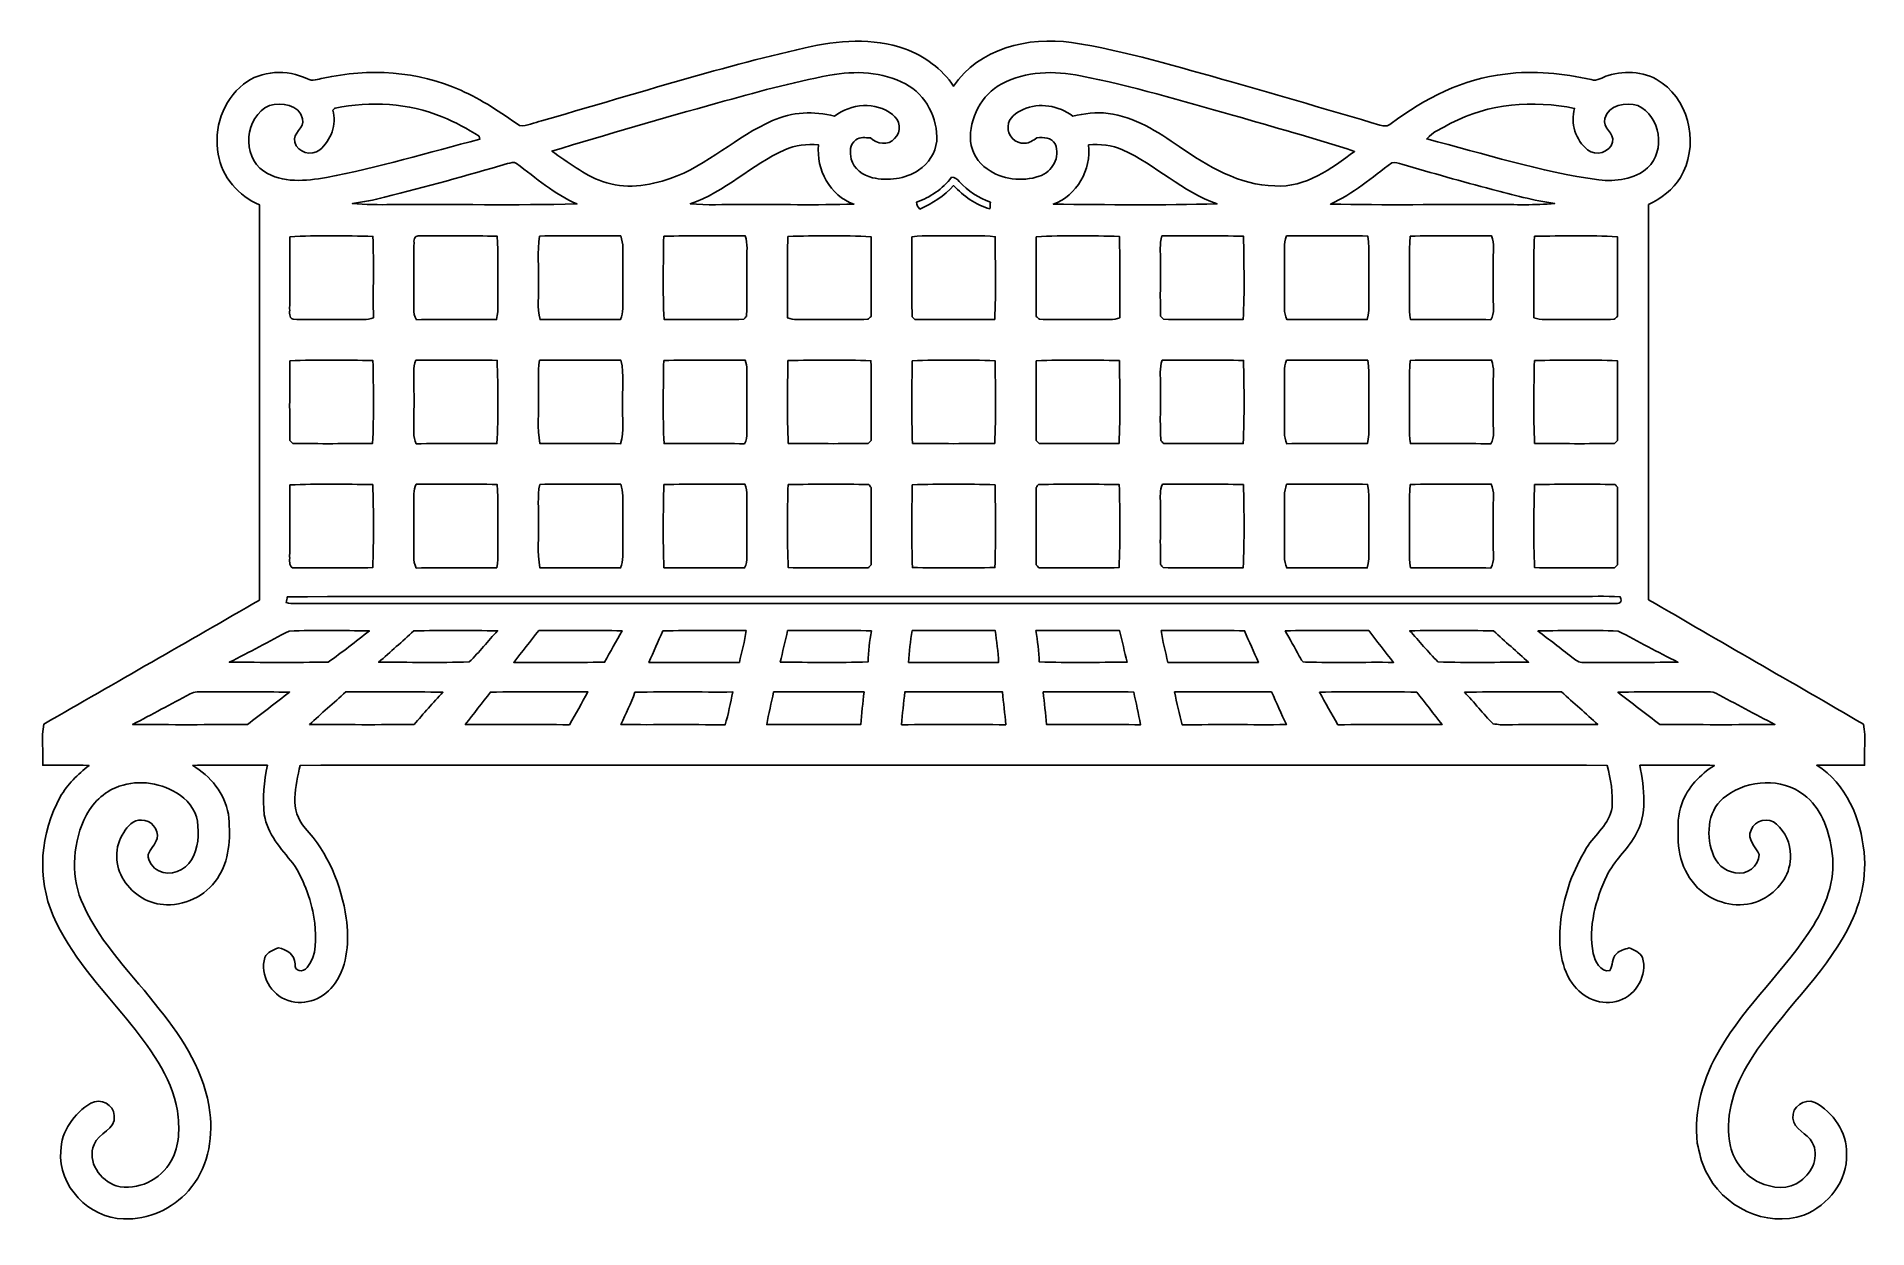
# Model space of a CAD drawing. Header units: centimetres. Extents: x -12.8 to 12.7, y -8.3 to 8.3.
import ezdxf

# ---------------------------------------------------------------- set-up
doc = ezdxf.new("R2010")
doc.units = ezdxf.units.CM
doc.header["$MEASUREMENT"] = 0
doc.layers.add('Camada 1', color=7, linetype='Continuous')

msp = doc.modelspace()

# ---------------------------------------------------------------- linework, layer by layer
at = {"layer": 'Camada 1', "color": 156}
for points, knots in [([(-2.07115, 8.116), (-1.61607, 8.22571), (-1.12783, 8.26169), (-0.67944, 8.10119), (-0.67944, 8.10119), (-0.40534, 8.00452), (-0.16087, 7.82425), (-0.00034, 7.58048), (-0.00034, 7.58048), (0.34642, 8.11318), (1.04634, 8.27334), (1.64253, 8.19255), (1.64253, 8.19255), (2.40064, 8.07366), (3.13619, 7.84684), (3.87419, 7.64292), (3.87419, 7.64292), (4.56494, 7.44536), (5.25392, 7.24217), (5.94359, 7.04003), (5.94359, 7.04003), (5.99615, 7.02203), (6.05683, 7.01781), (6.09917, 7.06154), (6.09917, 7.06154), (6.56519, 7.40974), (7.10423, 7.68809), (7.68948, 7.75158), (7.68948, 7.75158), (8.08989, 7.80274), (8.49629, 7.76181), (8.88858, 7.67326), (8.88858, 7.67326), (8.9729, 7.64611), (9.04558, 7.70819), (9.12283, 7.73041), (9.12283, 7.73041), (9.37294, 7.80837), (9.6654, 7.78615), (9.87882, 7.62494), (9.87882, 7.62494), (10.2764, 7.3339), (10.38789, 6.72816), (10.13107, 6.31013), (10.13107, 6.31013), (10.02736, 6.14115), (9.86579, 6.0152), (9.68798, 5.9316), (9.68798, 5.9316), (9.68798, 4.09504), (9.68833, 2.25848), (9.68762, 0.42192), (9.68762, 0.42192), (10.68599, -0.15945), (11.68788, -0.73483), (12.68694, -1.3148), (12.68694, -1.3148), (12.71834, -1.50142), (12.69118, -1.69615), (12.69965, -1.88595), (12.69965, -1.88595), (12.47775, -1.8863), (12.25585, -1.88453), (12.03395, -1.88736), (12.03395, -1.88736), (12.44599, -2.14488), (12.64778, -2.63243), (12.69188, -3.1002), (12.69188, -3.1002), (12.7388, -3.51683), (12.61251, -3.93452), (12.39979, -4.28978), (12.39979, -4.28978), (12.0209, -4.93783), (11.43669, -5.43594), (11.05712, -6.08329), (11.05712, -6.08329), (10.85956, -6.41597), (10.74914, -6.81496), (10.82852, -7.20019), (10.82852, -7.20019), (10.88284, -7.41539), (11.02818, -7.60942), (11.2328, -7.7022), (11.2328, -7.7022), (11.41095, -7.78651), (11.64695, -7.81297), (11.80923, -7.68032), (11.80923, -7.68032), (11.97151, -7.56496), (12.07664, -7.33283), (11.96869, -7.14691), (11.96869, -7.14691), (11.90483, -7.01286), (11.70975, -6.97089), (11.70094, -6.80861), (11.70094, -6.80861), (11.68082, -6.64915), (11.85969, -6.52497), (12.00467, -6.58671), (12.00467, -6.58671), (12.26114, -6.72606), (12.45799, -7.00334), (12.44811, -7.30284), (12.44811, -7.30284), (12.46857, -7.67927), (12.19164, -8.02145), (11.85438, -8.15798), (11.85438, -8.15798), (11.32769, -8.34424), (10.70963, -8.04087), (10.48419, -7.54097), (10.48419, -7.54097), (10.4207, -7.42032), (10.40058, -7.28556), (10.36601, -7.1561), (10.36601, -7.1561), (10.3184, -6.69924), (10.4468, -6.23851), (10.68175, -5.84834), (10.68175, -5.84834), (11.04652, -5.22111), (11.6018, -4.73321), (11.98597, -4.11973), (11.98597, -4.11973), (12.18318, -3.80364), (12.31194, -3.42229), (12.23822, -3.04799), (12.23822, -3.04799), (12.19763, -2.76613), (12.0858, -2.47614), (11.85367, -2.29763), (11.85367, -2.29763), (11.54358, -2.06128), (11.08428, -2.0835), (10.7756, -2.31069), (10.7756, -2.31069), (10.51736, -2.48002), (10.48349, -2.83316), (10.57733, -3.10444), (10.57733, -3.10444), (10.61931, -3.24872), (10.74773, -3.36479), (10.89766, -3.38666), (10.89766, -3.38666), (11.05393, -3.4237), (11.2268, -3.29352), (11.23209, -3.13302), (11.23209, -3.13302), (11.18622, -3.02294), (11.04864, -2.92064), (11.11919, -2.79047), (11.11919, -2.79047), (11.16365, -2.64688), (11.36755, -2.60561), (11.47339, -2.70615), (11.47339, -2.70615), (11.5884, -2.81834), (11.67236, -2.97461), (11.66566, -3.13901), (11.66566, -3.13901), (11.68011, -3.38454), (11.52065, -3.61173), (11.31605, -3.73345), (11.31605, -3.73345), (11.07193, -3.88338), (10.74844, -3.85339), (10.5117, -3.70382), (10.5117, -3.70382), (10.23725, -3.53659), (10.0965, -3.20533), (10.09896, -2.89207), (10.09896, -2.89207), (10.09931, -2.73473), (10.09049, -2.57104), (10.15152, -2.42252), (10.15152, -2.42252), (10.23126, -2.19533), (10.40729, -2.01648), (10.60626, -1.88806), (10.60626, -1.88806), (10.25983, -1.88312), (9.9134, -1.88736), (9.56697, -1.8856), (9.56697, -1.8856), (9.62413, -2.20944), (9.68128, -2.57527), (9.50029, -2.8709), (9.50029, -2.8709), (9.39024, -3.07128), (9.20326, -3.21734), (9.10802, -3.42688), (9.10802, -3.42688), (8.94785, -3.76061), (8.84731, -4.14055), (8.91504, -4.51097), (8.91504, -4.51097), (8.94574, -4.61963), (9.00959, -4.77307), (9.14858, -4.75051), (9.14858, -4.75051), (9.19444, -4.67783), (9.17256, -4.57517), (9.24136, -4.51555), (9.24136, -4.51555), (9.28546, -4.46405), (9.35496, -4.45381), (9.41599, -4.43264), (9.41599, -4.43264), (9.48689, -4.46193), (9.56839, -4.49333), (9.6033, -4.56847), (9.6033, -4.56847), (9.67493, -4.81083), (9.52112, -5.08811), (9.28193, -5.16502), (9.28193, -5.16502), (9.04063, -5.25356), (8.76229, -5.13326), (8.62365, -4.92548), (8.62365, -4.92548), (8.44373, -4.6676), (8.43138, -4.3367), (8.46454, -4.03472), (8.46454, -4.03472), (8.5157, -3.6837), (8.63564, -3.34081), (8.82332, -3.03954), (8.82332, -3.03954), (8.94009, -2.85043), (9.14681, -2.70686), (9.17963, -2.47402), (9.17963, -2.47402), (9.19339, -2.27612), (9.16164, -2.07785), (9.10872, -1.8877), (9.10872, -1.8877), (3.036, -1.88489), (-3.03635, -1.88453), (-9.10907, -1.8877), (-9.10907, -1.8877), (-9.17786, -2.17134), (-9.26253, -2.52236), (-9.04134, -2.76224), (-9.04134, -2.76224), (-8.72066, -3.10585), (-8.53828, -3.55847), (-8.46701, -4.01849), (-8.46701, -4.01849), (-8.42997, -4.32576), (-8.44091, -4.66372), (-8.624, -4.92619), (-8.624, -4.92619), (-8.76229, -5.13221), (-9.03781, -5.25285), (-9.27805, -5.16607), (-9.27805, -5.16607), (-9.51971, -5.09164), (-9.67563, -4.81153), (-9.60296, -4.56776), (-9.60296, -4.56776), (-9.56768, -4.49226), (-9.48583, -4.46122), (-9.41352, -4.43301), (-9.41352, -4.43301), (-9.30133, -4.45452), (-9.18351, -4.52613), (-9.18174, -4.65349), (-9.18174, -4.65349), (-9.19479, -4.76355), (-9.0685, -4.78119), (-9.01382, -4.705), (-9.01382, -4.705), (-8.86707, -4.53707), (-8.89105, -4.29506), (-8.9041, -4.08869), (-8.9041, -4.08869), (-8.94785, -3.79341), (-9.04346, -3.49885), (-9.21314, -3.25154), (-9.21314, -3.25154), (-9.37718, -3.0494), (-9.56803, -2.8448), (-9.61001, -2.57774), (-9.61001, -2.57774), (-9.63365, -2.34667), (-9.61495, -2.11242), (-9.56697, -1.8856), (-9.56697, -1.8856), (-9.91411, -1.88701), (-10.26159, -1.88348), (-10.60908, -1.8877), (-10.60908, -1.8877), (-10.36355, -2.03834), (-10.16105, -2.27965), (-10.11166, -2.56928), (-10.11166, -2.56928), (-10.08238, -2.85467), (-10.08274, -3.16264), (-10.23549, -3.41665), (-10.23549, -3.41665), (-10.38013, -3.67665), (-10.67541, -3.84033), (-10.97209, -3.83151), (-10.97209, -3.83151), (-11.21304, -3.8308), (-11.44199, -3.68969), (-11.56899, -3.48791), (-11.56899, -3.48791), (-11.69811, -3.29318), (-11.7034, -3.01907), (-11.57075, -2.82468), (-11.57075, -2.82468), (-11.51607, -2.7379), (-11.43634, -2.64512), (-11.32381, -2.65077), (-11.32381, -2.65077), (-11.18975, -2.64407), (-11.07934, -2.78024), (-11.10368, -2.909), (-11.10368, -2.909), (-11.13155, -2.9912), (-11.19857, -3.05223), (-11.23173, -3.13195), (-11.23173, -3.13195), (-11.23138, -3.22721), (-11.16365, -3.31611), (-11.08145, -3.3602), (-11.08145, -3.3602), (-10.91953, -3.44275), (-10.71491, -3.35244), (-10.62354, -3.20569), (-10.62354, -3.20569), (-10.53006, -3.04375), (-10.51841, -2.84797), (-10.54312, -2.66629), (-10.54312, -2.66629), (-10.56887, -2.49449), (-10.6934, -2.35761), (-10.83627, -2.26942), (-10.83627, -2.26942), (-11.0871, -2.11701), (-11.41306, -2.08138), (-11.68435, -2.20027), (-11.68435, -2.20027), (-11.88543, -2.28247), (-12.03818, -2.45497), (-12.12567, -2.65041), (-12.12567, -2.65041), (-12.28972, -3.02401), (-12.30736, -3.46604), (-12.13272, -3.83962), (-12.13272, -3.83962), (-11.88297, -4.38962), (-11.44023, -4.81507), (-11.07439, -5.28601), (-11.07439, -5.28601), (-10.73819, -5.70583), (-10.4334, -6.18313), (-10.3699, -6.72889), (-10.3699, -6.72889), (-10.32192, -7.11022), (-10.4027, -7.52722), (-10.66764, -7.81826), (-10.66764, -7.81826), (-10.89095, -8.07437), (-11.23068, -8.22501), (-11.57111, -8.21231), (-11.57111, -8.21231), (-12.05089, -8.2049), (-12.48939, -7.75158), (-12.44706, -7.26651), (-12.44706, -7.26651), (-12.44423, -6.98782), (-12.26008, -6.73734), (-12.02689, -6.59835), (-12.02689, -6.59835), (-11.89637, -6.5218), (-11.70693, -6.61704), (-11.70128, -6.77157), (-11.70128, -6.77157), (-11.678, -6.96877), (-11.92565, -7.01216), (-11.98244, -7.17549), (-11.98244, -7.17549), (-12.08757, -7.4115), (-11.89743, -7.67679), (-11.67341, -7.75299), (-11.67341, -7.75299), (-11.37849, -7.82849), (-11.05288, -7.66304), (-10.90894, -7.40056), (-10.90894, -7.40056), (-10.78476, -7.19208), (-10.79429, -6.93985), (-10.81933, -6.70736), (-10.81933, -6.70736), (-10.90894, -6.21524), (-11.21868, -5.80495), (-11.52877, -5.42783), (-11.52877, -5.42783), (-11.89955, -4.97063), (-12.31864, -4.53495), (-12.55218, -3.98638), (-12.55218, -3.98638), (-12.78466, -3.45968), (-12.73527, -2.82716), (-12.45446, -2.32903), (-12.45446, -2.32903), (-12.35745, -2.15194), (-12.20858, -2.01436), (-12.0537, -1.88911), (-12.0537, -1.88911), (-12.2689, -1.88241), (-12.48409, -1.88736), (-12.69964, -1.88595), (-12.69964, -1.88595), (-12.68941, -1.69579), (-12.72187, -1.49789), (-12.68377, -1.31268), (-12.68377, -1.31268), (-11.68152, -0.73625), (-10.67858, -0.16087), (-9.67705, 0.41627), (-9.67705, 0.41627), (-9.67563, 2.25283), (-9.67705, 4.08939), (-9.67598, 5.92632), (-9.67598, 5.92632), (-9.96632, 6.05155), (-10.20621, 6.31401), (-10.25172, 6.63327), (-10.25172, 6.63327), (-10.32122, 6.98853), (-10.18716, 7.38433), (-9.90035, 7.60942), (-9.90035, 7.60942), (-9.652, 7.80803), (-9.29111, 7.81897), (-9.01029, 7.6849), (-9.01029, 7.6849), (-8.94079, 7.64645), (-8.86213, 7.68139), (-8.7898, 7.69301), (-8.7898, 7.69301), (-8.15374, 7.83412), (-7.46865, 7.79744), (-6.87175, 7.52439), (-6.87175, 7.52439), (-6.57825, 7.39634), (-6.31296, 7.21571), (-6.05225, 7.03226), (-6.05225, 7.03226), (-5.94747, 7.0171), (-5.84588, 7.07707), (-5.74462, 7.0993), (-5.74462, 7.0993), (-4.52296, 7.44819), (-3.31082, 7.83449), (-2.07115, 8.116)], [0, 0, 0, 0, 0.00862069, 0.00862069, 0.00862069, 0.00862069, 0.01724138, 0.01724138, 0.01724138, 0.01724138, 0.02586207, 0.02586207, 0.02586207, 0.02586207, 0.03448276, 0.03448276, 0.03448276, 0.03448276, 0.04310345, 0.04310345, 0.04310345, 0.04310345, 0.05172414, 0.05172414, 0.05172414, 0.05172414, 0.06034483, 0.06034483, 0.06034483, 0.06034483, 0.06896552, 0.06896552, 0.06896552, 0.06896552, 0.07758621, 0.07758621, 0.07758621, 0.07758621, 0.0862069, 0.0862069, 0.0862069, 0.0862069, 0.09482759, 0.09482759, 0.09482759, 0.09482759, 0.10344828, 0.10344828, 0.10344828, 0.10344828, 0.11206897, 0.11206897, 0.11206897, 0.11206897, 0.12068966, 0.12068966, 0.12068966, 0.12068966, 0.12931034, 0.12931034, 0.12931034, 0.12931034, 0.13793103, 0.13793103, 0.13793103, 0.13793103, 0.14655172, 0.14655172, 0.14655172, 0.14655172, 0.15517241, 0.15517241, 0.15517241, 0.15517241, 0.1637931, 0.1637931, 0.1637931, 0.1637931, 0.17241379, 0.17241379, 0.17241379, 0.17241379, 0.18103448, 0.18103448, 0.18103448, 0.18103448, 0.18965517, 0.18965517, 0.18965517, 0.18965517, 0.19827586, 0.19827586, 0.19827586, 0.19827586, 0.20689655, 0.20689655, 0.20689655, 0.20689655, 0.21551724, 0.21551724, 0.21551724, 0.21551724, 0.22413793, 0.22413793, 0.22413793, 0.22413793, 0.23275862, 0.23275862, 0.23275862, 0.23275862, 0.24137931, 0.24137931, 0.24137931, 0.24137931, 0.25, 0.25, 0.25, 0.25, 0.25862069, 0.25862069, 0.25862069, 0.25862069, 0.26724138, 0.26724138, 0.26724138, 0.26724138, 0.27586207, 0.27586207, 0.27586207, 0.27586207, 0.28448276, 0.28448276, 0.28448276, 0.28448276, 0.29310345, 0.29310345, 0.29310345, 0.29310345, 0.30172414, 0.30172414, 0.30172414, 0.30172414, 0.31034483, 0.31034483, 0.31034483, 0.31034483, 0.31896552, 0.31896552, 0.31896552, 0.31896552, 0.32758621, 0.32758621, 0.32758621, 0.32758621, 0.3362069, 0.3362069, 0.3362069, 0.3362069, 0.34482759, 0.34482759, 0.34482759, 0.34482759, 0.35344828, 0.35344828, 0.35344828, 0.35344828, 0.36206897, 0.36206897, 0.36206897, 0.36206897, 0.37068966, 0.37068966, 0.37068966, 0.37068966, 0.37931034, 0.37931034, 0.37931034, 0.37931034, 0.38793103, 0.38793103, 0.38793103, 0.38793103, 0.39655172, 0.39655172, 0.39655172, 0.39655172, 0.40517241, 0.40517241, 0.40517241, 0.40517241, 0.4137931, 0.4137931, 0.4137931, 0.4137931, 0.42241379, 0.42241379, 0.42241379, 0.42241379, 0.43103448, 0.43103448, 0.43103448, 0.43103448, 0.43965517, 0.43965517, 0.43965517, 0.43965517, 0.44827586, 0.44827586, 0.44827586, 0.44827586, 0.45689655, 0.45689655, 0.45689655, 0.45689655, 0.46551724, 0.46551724, 0.46551724, 0.46551724, 0.47413793, 0.47413793, 0.47413793, 0.47413793, 0.48275862, 0.48275862, 0.48275862, 0.48275862, 0.49137931, 0.49137931, 0.49137931, 0.49137931, 0.5, 0.5, 0.5, 0.5, 0.50862069, 0.50862069, 0.50862069, 0.50862069, 0.51724138, 0.51724138, 0.51724138, 0.51724138, 0.52586207, 0.52586207, 0.52586207, 0.52586207, 0.53448276, 0.53448276, 0.53448276, 0.53448276, 0.54310345, 0.54310345, 0.54310345, 0.54310345, 0.55172414, 0.55172414, 0.55172414, 0.55172414, 0.56034483, 0.56034483, 0.56034483, 0.56034483, 0.56896552, 0.56896552, 0.56896552, 0.56896552, 0.57758621, 0.57758621, 0.57758621, 0.57758621, 0.5862069, 0.5862069, 0.5862069, 0.5862069, 0.59482759, 0.59482759, 0.59482759, 0.59482759, 0.60344828, 0.60344828, 0.60344828, 0.60344828, 0.61206897, 0.61206897, 0.61206897, 0.61206897, 0.62068966, 0.62068966, 0.62068966, 0.62068966, 0.62931034, 0.62931034, 0.62931034, 0.62931034, 0.63793103, 0.63793103, 0.63793103, 0.63793103, 0.64655172, 0.64655172, 0.64655172, 0.64655172, 0.65517241, 0.65517241, 0.65517241, 0.65517241, 0.6637931, 0.6637931, 0.6637931, 0.6637931, 0.67241379, 0.67241379, 0.67241379, 0.67241379, 0.68103448, 0.68103448, 0.68103448, 0.68103448, 0.68965517, 0.68965517, 0.68965517, 0.68965517, 0.69827586, 0.69827586, 0.69827586, 0.69827586, 0.70689655, 0.70689655, 0.70689655, 0.70689655, 0.71551724, 0.71551724, 0.71551724, 0.71551724, 0.72413793, 0.72413793, 0.72413793, 0.72413793, 0.73275862, 0.73275862, 0.73275862, 0.73275862, 0.74137931, 0.74137931, 0.74137931, 0.74137931, 0.75, 0.75, 0.75, 0.75, 0.75862069, 0.75862069, 0.75862069, 0.75862069, 0.76724138, 0.76724138, 0.76724138, 0.76724138, 0.77586207, 0.77586207, 0.77586207, 0.77586207, 0.78448276, 0.78448276, 0.78448276, 0.78448276, 0.79310345, 0.79310345, 0.79310345, 0.79310345, 0.80172414, 0.80172414, 0.80172414, 0.80172414, 0.81034483, 0.81034483, 0.81034483, 0.81034483, 0.81896552, 0.81896552, 0.81896552, 0.81896552, 0.82758621, 0.82758621, 0.82758621, 0.82758621, 0.8362069, 0.8362069, 0.8362069, 0.8362069, 0.84482759, 0.84482759, 0.84482759, 0.84482759, 0.85344828, 0.85344828, 0.85344828, 0.85344828, 0.86206897, 0.86206897, 0.86206897, 0.86206897, 0.87068966, 0.87068966, 0.87068966, 0.87068966, 0.87931034, 0.87931034, 0.87931034, 0.87931034, 0.88793103, 0.88793103, 0.88793103, 0.88793103, 0.89655172, 0.89655172, 0.89655172, 0.89655172, 0.90517241, 0.90517241, 0.90517241, 0.90517241, 0.9137931, 0.9137931, 0.9137931, 0.9137931, 0.92241379, 0.92241379, 0.92241379, 0.92241379, 0.93103448, 0.93103448, 0.93103448, 0.93103448, 0.93965517, 0.93965517, 0.93965517, 0.93965517, 0.94827586, 0.94827586, 0.94827586, 0.94827586, 0.95689655, 0.95689655, 0.95689655, 0.95689655, 0.96551724, 0.96551724, 0.96551724, 0.96551724, 0.97413793, 0.97413793, 0.97413793, 0.97413793, 0.98275862, 0.98275862, 0.98275862, 0.98275862, 1, 1, 1, 1]), ([(-1.7279, 7.7343), (-1.7279, 7.7343), (-1.7279, 7.7343), (-1.7279, 7.7343), (-1.7279, 7.7343), (-2.2546, 7.63729), (-2.77001, 7.49087), (-3.28648, 7.35047), (-3.28648, 7.35047), (-4.05977, 7.13139), (-4.83234, 6.90915), (-5.60175, 6.67666), (-5.60175, 6.67666), (-5.37491, 6.52215), (-5.15725, 6.34434), (-4.89408, 6.25439), (-4.89408, 6.25439), (-4.58964, 6.14045), (-4.25167, 6.1923), (-3.95111, 6.2932), (-3.95111, 6.2932), (-3.4283, 6.47522), (-3.02894, 6.88516), (-2.52411, 7.10211), (-2.52411, 7.10211), (-2.25354, 7.22383), (-1.94663, 7.23723), (-1.66088, 7.16633), (-1.66088, 7.16633), (-1.43157, 7.33918), (-1.08691, 7.37234), (-0.85443, 7.18819), (-0.85443, 7.18819), (-0.74577, 7.11553), (-0.72107, 6.94302), (-0.82232, 6.85341), (-0.82232, 6.85341), (-0.91015, 6.74933), (-1.07173, 6.77579), (-1.16099, 6.86399), (-1.16099, 6.86399), (-1.22836, 6.86045), (-1.30598, 6.87951), (-1.36207, 6.8319), (-1.36207, 6.8319), (-1.45097, 6.7765), (-1.4478, 6.65692), (-1.42804, 6.5666), (-1.42804, 6.5666), (-1.39381, 6.42902), (-1.2633, 6.33976), (-1.13242, 6.30483), (-1.13242, 6.30483), (-0.9151, 6.26215), (-0.67415, 6.2819), (-0.4893, 6.41314), (-0.4893, 6.41314), (-0.34924, 6.50027), (-0.25435, 6.65161), (-0.236, 6.81531), (-0.236, 6.81531), (-0.21836, 7.13422), (-0.38488, 7.4623), (-0.67062, 7.614), (-0.67062, 7.614), (-0.99165, 7.7851), (-1.37583, 7.80133), (-1.7279, 7.7343)], [0, 0, 0, 0, 0.05555556, 0.05555556, 0.05555556, 0.05555556, 0.11111111, 0.11111111, 0.11111111, 0.11111111, 0.16666667, 0.16666667, 0.16666667, 0.16666667, 0.22222222, 0.22222222, 0.22222222, 0.22222222, 0.27777778, 0.27777778, 0.27777778, 0.27777778, 0.33333333, 0.33333333, 0.33333333, 0.33333333, 0.38888889, 0.38888889, 0.38888889, 0.38888889, 0.44444444, 0.44444444, 0.44444444, 0.44444444, 0.5, 0.5, 0.5, 0.5, 0.55555556, 0.55555556, 0.55555556, 0.55555556, 0.61111111, 0.61111111, 0.61111111, 0.61111111, 0.66666667, 0.66666667, 0.66666667, 0.66666667, 0.72222222, 0.72222222, 0.72222222, 0.72222222, 0.77777778, 0.77777778, 0.77777778, 0.77777778, 0.83333333, 0.83333333, 0.83333333, 0.83333333, 0.88888889, 0.88888889, 0.88888889, 0.88888889, 1, 1, 1, 1]), ([(0.67239, 7.61541), (0.67239, 7.61541), (0.67239, 7.61541), (0.67239, 7.61541), (0.67239, 7.61541), (0.38522, 7.46371), (0.2166, 7.13422), (0.23529, 6.81389), (0.23529, 6.81389), (0.25293, 6.65973), (0.33901, 6.5151), (0.46777, 6.42796), (0.46777, 6.42796), (0.67239, 6.2752), (0.95462, 6.24769), (1.19308, 6.326), (1.19308, 6.326), (1.37407, 6.38245), (1.49613, 6.59694), (1.41464, 6.77615), (1.41464, 6.77615), (1.36455, 6.86859), (1.2527, 6.87069), (1.16099, 6.86399), (1.16099, 6.86399), (1.10878, 6.828), (1.05621, 6.78249), (0.98882, 6.78602), (0.98882, 6.78602), (0.86325, 6.77403), (0.74188, 6.89645), (0.75917, 7.02203), (0.75917, 7.02203), (0.7627, 7.13987), (0.87383, 7.21323), (0.96979, 7.2584), (0.96979, 7.2584), (1.1952, 7.36177), (1.46437, 7.30956), (1.66017, 7.16633), (1.66017, 7.16633), (1.82174, 7.19737), (1.9872, 7.2277), (2.15194, 7.20231), (2.15194, 7.20231), (2.52377, 7.15926), (2.84232, 6.94443), (3.14537, 6.74088), (3.14537, 6.74088), (3.54295, 6.4664), (3.98144, 6.20112), (4.47957, 6.1909), (4.47957, 6.1909), (4.90502, 6.1662), (5.26625, 6.43078), (5.5894, 6.67315), (5.5894, 6.67315), (5.02813, 6.86082), (4.45452, 7.01004), (3.88761, 7.17973), (3.88761, 7.17973), (3.18487, 7.37729), (2.48355, 7.58647), (1.76671, 7.72759), (1.76671, 7.72759), (1.4037, 7.80097), (1.00541, 7.7918), (0.67239, 7.61541)], [0, 0, 0, 0, 0.05555556, 0.05555556, 0.05555556, 0.05555556, 0.11111111, 0.11111111, 0.11111111, 0.11111111, 0.16666667, 0.16666667, 0.16666667, 0.16666667, 0.22222222, 0.22222222, 0.22222222, 0.22222222, 0.27777778, 0.27777778, 0.27777778, 0.27777778, 0.33333333, 0.33333333, 0.33333333, 0.33333333, 0.38888889, 0.38888889, 0.38888889, 0.38888889, 0.44444444, 0.44444444, 0.44444444, 0.44444444, 0.5, 0.5, 0.5, 0.5, 0.55555556, 0.55555556, 0.55555556, 0.55555556, 0.61111111, 0.61111111, 0.61111111, 0.61111111, 0.66666667, 0.66666667, 0.66666667, 0.66666667, 0.72222222, 0.72222222, 0.72222222, 0.72222222, 0.77777778, 0.77777778, 0.77777778, 0.77777778, 0.83333333, 0.83333333, 0.83333333, 0.83333333, 0.88888889, 0.88888889, 0.88888889, 0.88888889, 1, 1, 1, 1]), ([(-9.54016, 7.31166), (-9.54016, 7.31166), (-9.54016, 7.31166), (-9.54016, 7.31166), (-9.54016, 7.31166), (-9.88236, 7.1561), (-9.93422, 6.60435), (-9.61566, 6.39692), (-9.61566, 6.39692), (-9.35955, 6.2237), (-9.03146, 6.25968), (-8.74289, 6.31013), (-8.74289, 6.31013), (-8.02075, 6.44418), (-7.31767, 6.65938), (-6.60788, 6.84247), (-6.60788, 6.84247), (-6.60929, 6.85305), (-6.61212, 6.87422), (-6.61353, 6.88445), (-6.61353, 6.88445), (-6.78003, 6.98429), (-6.9476, 7.08377), (-7.12893, 7.15398), (-7.12893, 7.15398), (-7.59882, 7.35224), (-8.12799, 7.3727), (-8.62435, 7.27533), (-8.62435, 7.27533), (-8.63176, 7.26897), (-8.64623, 7.25594), (-8.65363, 7.24958), (-8.65363, 7.24958), (-8.59719, 7.04744), (-8.68186, 6.8273), (-8.83849, 6.69395), (-8.83849, 6.69395), (-8.95173, 6.60047), (-9.14752, 6.65621), (-9.18562, 6.80049), (-9.18562, 6.80049), (-9.2216, 6.93137), (-9.04063, 6.99698), (-9.07838, 7.12681), (-9.07838, 7.12681), (-9.1193, 7.3233), (-9.37683, 7.36353), (-9.54016, 7.31166)], [0, 0, 0, 0, 0.07692308, 0.07692308, 0.07692308, 0.07692308, 0.15384615, 0.15384615, 0.15384615, 0.15384615, 0.23076923, 0.23076923, 0.23076923, 0.23076923, 0.30769231, 0.30769231, 0.30769231, 0.30769231, 0.38461538, 0.38461538, 0.38461538, 0.38461538, 0.46153846, 0.46153846, 0.46153846, 0.46153846, 0.53846154, 0.53846154, 0.53846154, 0.53846154, 0.61538462, 0.61538462, 0.61538462, 0.61538462, 0.69230769, 0.69230769, 0.69230769, 0.69230769, 0.76923077, 0.76923077, 0.76923077, 0.76923077, 0.84615385, 0.84615385, 0.84615385, 0.84615385, 1, 1, 1, 1]), ([(6.93208, 7.06508), (6.93208, 7.06508), (6.93208, 7.06508), (6.93208, 7.06508), (6.93208, 7.06508), (6.81601, 6.99876), (6.68267, 6.95042), (6.59482, 6.846), (6.59482, 6.846), (7.39174, 6.64491), (8.17808, 6.38457), (8.99512, 6.27556), (8.99512, 6.27556), (9.22867, 6.25122), (9.49395, 6.28085), (9.67458, 6.44525), (9.67458, 6.44525), (9.92928, 6.67985), (9.85519, 7.16597), (9.54017, 7.31131), (9.54017, 7.31131), (9.37753, 7.36316), (9.12213, 7.32401), (9.07837, 7.13034), (9.07837, 7.13034), (9.03746, 6.9991), (9.21878, 6.93313), (9.18562, 6.80225), (9.18562, 6.80225), (9.14893, 6.65726), (8.95244, 6.60047), (8.83884, 6.69325), (8.83884, 6.69325), (8.67409, 6.83153), (8.5933, 7.06437), (8.65716, 7.27287), (8.65716, 7.27287), (8.07931, 7.38681), (7.45878, 7.34342), (6.93208, 7.06508)], [0, 0, 0, 0, 0.09090909, 0.09090909, 0.09090909, 0.09090909, 0.18181818, 0.18181818, 0.18181818, 0.18181818, 0.27272727, 0.27272727, 0.27272727, 0.27272727, 0.36363636, 0.36363636, 0.36363636, 0.36363636, 0.45454545, 0.45454545, 0.45454545, 0.45454545, 0.54545455, 0.54545455, 0.54545455, 0.54545455, 0.63636364, 0.63636364, 0.63636364, 0.63636364, 0.72727273, 0.72727273, 0.72727273, 0.72727273, 0.81818182, 0.81818182, 0.81818182, 0.81818182, 1, 1, 1, 1]), ([(-2.35549, 6.69361), (-2.35549, 6.69361), (-2.35549, 6.69361), (-2.35549, 6.69361), (-2.35549, 6.69361), (-2.81869, 6.48723), (-3.1884, 6.10763), (-3.67205, 5.94218), (-3.67205, 5.94218), (-3.43712, 5.9203), (-3.20111, 5.93441), (-2.96579, 5.93054), (-2.96579, 5.93054), (-2.44052, 5.93441), (-1.91487, 5.92242), (-1.38994, 5.93724), (-1.38994, 5.93724), (-1.72154, 6.05437), (-1.92158, 6.41948), (-1.88241, 6.76275), (-1.88241, 6.76275), (-2.04294, 6.77969), (-2.20802, 6.76239), (-2.35549, 6.69361)], [0, 0, 0, 0, 0.14285714, 0.14285714, 0.14285714, 0.14285714, 0.28571429, 0.28571429, 0.28571429, 0.28571429, 0.42857143, 0.42857143, 0.42857143, 0.42857143, 0.57142857, 0.57142857, 0.57142857, 0.57142857, 0.71428571, 0.71428571, 0.71428571, 0.71428571, 1, 1, 1, 1]), ([(1.8817, 6.76239), (1.8817, 6.76239), (1.8817, 6.76239), (1.8817, 6.76239), (1.8817, 6.76239), (1.92088, 6.41984), (1.72084, 6.05367), (1.38888, 5.9376), (1.38888, 5.9376), (2.14982, 5.92842), (2.91217, 5.92137), (3.67276, 5.94113), (3.67276, 5.94113), (3.18947, 6.10799), (2.81939, 6.48652), (2.3562, 6.69361), (2.3562, 6.69361), (2.20839, 6.76275), (2.04257, 6.77969), (1.8817, 6.76239)], [0, 0, 0, 0, 0.16666667, 0.16666667, 0.16666667, 0.16666667, 0.33333333, 0.33333333, 0.33333333, 0.33333333, 0.5, 0.5, 0.5, 0.5, 0.66666667, 0.66666667, 0.66666667, 0.66666667, 1, 1, 1, 1]), ([(-6.21805, 6.50205), (-6.21805, 6.50205), (-6.21805, 6.50205), (-6.21805, 6.50205), (-6.21805, 6.50205), (-6.78744, 6.33659), (-7.35894, 6.17748), (-7.93396, 6.03391), (-7.93396, 6.03391), (-8.08143, 5.99405), (-8.23207, 5.9683), (-8.3827, 5.94606), (-8.3827, 5.94606), (-8.19961, 5.92737), (-8.01546, 5.92983), (-7.83132, 5.93054), (-7.83132, 5.93054), (-6.97194, 5.93619), (-6.11187, 5.9196), (-5.25251, 5.93936), (-5.25251, 5.93936), (-5.56365, 6.07552), (-5.82259, 6.30166), (-6.09211, 6.50309), (-6.09211, 6.50309), (-6.1288, 6.53345), (-6.17784, 6.50945), (-6.21805, 6.50205)], [0, 0, 0, 0, 0.125, 0.125, 0.125, 0.125, 0.25, 0.25, 0.25, 0.25, 0.375, 0.375, 0.375, 0.375, 0.5, 0.5, 0.5, 0.5, 0.625, 0.625, 0.625, 0.625, 0.75, 0.75, 0.75, 0.75, 1, 1, 1, 1]), ([(5.25251, 5.93901), (5.25251, 5.93901), (5.25251, 5.93901), (5.25251, 5.93901), (5.25251, 5.93901), (6.01802, 5.9196), (6.78427, 5.93619), (7.55049, 5.93054), (7.55049, 5.93054), (7.82708, 5.93548), (8.10472, 5.91677), (8.38022, 5.94854), (8.38022, 5.94854), (8.08355, 5.9817), (7.79814, 6.07236), (7.50922, 6.1415), (7.50922, 6.1415), (7.088, 6.25544), (6.66715, 6.36975), (6.2491, 6.49357), (6.2491, 6.49357), (6.2036, 6.5038), (6.15738, 6.52426), (6.1108, 6.51474), (6.1108, 6.51474), (5.83211, 6.31331), (5.57106, 6.0773), (5.25251, 5.93901)], [0, 0, 0, 0, 0.125, 0.125, 0.125, 0.125, 0.25, 0.25, 0.25, 0.25, 0.375, 0.375, 0.375, 0.375, 0.5, 0.5, 0.5, 0.5, 0.625, 0.625, 0.625, 0.625, 0.75, 0.75, 0.75, 0.75, 1, 1, 1, 1]), ([(-0.03033, 6.31296), (-0.03033, 6.31296), (-0.03033, 6.31296), (-0.03033, 6.31296), (-0.03033, 6.31296), (-0.15205, 6.14961), (-0.32666, 6.03037), (-0.51788, 5.96335), (-0.51788, 5.96335), (-0.5154, 5.92596), (-0.50129, 5.89314), (-0.47096, 5.86916), (-0.47096, 5.86916), (-0.29632, 5.95029), (-0.12982, 6.05189), (0, 6.19619), (0, 6.19619), (0.13899, 6.04979), (0.30762, 5.92278), (0.50623, 5.87268), (0.50623, 5.87268), (0.50835, 5.90303), (0.51082, 5.93336), (0.51328, 5.9637), (0.51328, 5.9637), (0.34819, 6.02402), (0.19578, 6.12104), (0.07902, 6.25298), (0.07902, 6.25298), (0.05291, 6.29038), (0.01376, 6.30836), (-0.03033, 6.31296)], [0, 0, 0, 0, 0.11111111, 0.11111111, 0.11111111, 0.11111111, 0.22222222, 0.22222222, 0.22222222, 0.22222222, 0.33333333, 0.33333333, 0.33333333, 0.33333333, 0.44444444, 0.44444444, 0.44444444, 0.44444444, 0.55555556, 0.55555556, 0.55555556, 0.55555556, 0.66666667, 0.66666667, 0.66666667, 0.66666667, 0.77777778, 0.77777778, 0.77777778, 0.77777778, 1, 1, 1, 1]), ([(-9.25477, 5.48286), (-9.25477, 5.48286), (-9.25477, 5.48286), (-9.25477, 5.48286), (-9.25477, 5.48286), (-9.25829, 5.14843), (-9.25442, 4.814), (-9.25688, 4.47957), (-9.25688, 4.47957), (-9.25407, 4.42595), (-9.27312, 4.35645), (-9.20891, 4.33175), (-9.20891, 4.33175), (-8.92668, 4.32257), (-8.64411, 4.33175), (-8.36153, 4.32788), (-8.36153, 4.32788), (-8.27087, 4.32927), (-8.17597, 4.31729), (-8.08955, 4.35363), (-8.08955, 4.35363), (-8.09412, 4.73145), (-8.08389, 5.10962), (-8.09519, 5.48745), (-8.09519, 5.48745), (-8.48112, 5.49627), (-8.86918, 5.50545), (-9.25477, 5.48286)], [0, 0, 0, 0, 0.125, 0.125, 0.125, 0.125, 0.25, 0.25, 0.25, 0.25, 0.375, 0.375, 0.375, 0.375, 0.5, 0.5, 0.5, 0.5, 0.625, 0.625, 0.625, 0.625, 0.75, 0.75, 0.75, 0.75, 1, 1, 1, 1]), ([(-7.52333, 5.40208), (-7.52333, 5.40208), (-7.52333, 5.40208), (-7.52333, 5.40208), (-7.52333, 5.40208), (-7.52474, 5.09481), (-7.52228, 4.7872), (-7.52439, 4.47957), (-7.52439, 4.47957), (-7.52792, 4.4256), (-7.51874, 4.37127), (-7.48736, 4.32576), (-7.48736, 4.32576), (-7.11553, 4.33175), (-6.74334, 4.32647), (-6.37117, 4.32859), (-6.37117, 4.32859), (-6.34152, 4.4718), (-6.35916, 4.61856), (-6.35494, 4.76355), (-6.35494, 4.76355), (-6.35847, 5.00556), (-6.34717, 5.24791), (-6.36198, 5.48957), (-6.36198, 5.48957), (-6.72253, 5.50016), (-7.08342, 5.4931), (-7.44395, 5.49416), (-7.44395, 5.49416), (-7.50005, 5.50932), (-7.53039, 5.45041), (-7.52333, 5.40208)], [0, 0, 0, 0, 0.11111111, 0.11111111, 0.11111111, 0.11111111, 0.22222222, 0.22222222, 0.22222222, 0.22222222, 0.33333333, 0.33333333, 0.33333333, 0.33333333, 0.44444444, 0.44444444, 0.44444444, 0.44444444, 0.55555556, 0.55555556, 0.55555556, 0.55555556, 0.66666667, 0.66666667, 0.66666667, 0.66666667, 0.77777778, 0.77777778, 0.77777778, 0.77777778, 1, 1, 1, 1]), ([(-5.77249, 5.49239), (-5.77249, 5.49239), (-5.77249, 5.49239), (-5.77249, 5.49239), (-5.77249, 5.49239), (-5.80565, 5.27402), (-5.78131, 5.05213), (-5.78872, 4.83198), (-5.78872, 4.83198), (-5.78061, 4.66441), (-5.81025, 4.49226), (-5.76474, 4.32822), (-5.76474, 4.32822), (-5.39184, 4.32822), (-5.01896, 4.32927), (-4.64609, 4.32752), (-4.64609, 4.32752), (-4.62633, 4.3762), (-4.61044, 4.42701), (-4.61362, 4.47993), (-4.61362, 4.47993), (-4.61398, 4.76215), (-4.61503, 5.04437), (-4.61327, 5.32659), (-4.61327, 5.32659), (-4.6101, 5.38444), (-4.62385, 5.44018), (-4.64043, 5.49485), (-4.64043, 5.49485), (-5.01791, 5.4931), (-5.39503, 5.49768), (-5.77249, 5.49239)], [0, 0, 0, 0, 0.11111111, 0.11111111, 0.11111111, 0.11111111, 0.22222222, 0.22222222, 0.22222222, 0.22222222, 0.33333333, 0.33333333, 0.33333333, 0.33333333, 0.44444444, 0.44444444, 0.44444444, 0.44444444, 0.55555556, 0.55555556, 0.55555556, 0.55555556, 0.66666667, 0.66666667, 0.66666667, 0.66666667, 0.77777778, 0.77777778, 0.77777778, 0.77777778, 1, 1, 1, 1]), ([(-4.04247, 5.48922), (-4.04247, 5.48922), (-4.04247, 5.48922), (-4.04247, 5.48922), (-4.04247, 5.48922), (-4.046, 5.10292), (-4.05765, 4.71557), (-4.03647, 4.33), (-4.03647, 4.33), (-3.66676, 4.32964), (-3.29671, 4.32364), (-2.92734, 4.3321), (-2.92734, 4.3321), (-2.91711, 4.34269), (-2.8963, 4.36386), (-2.88607, 4.37444), (-2.88607, 4.37444), (-2.87655, 4.63337), (-2.88536, 4.89303), (-2.8822, 5.15196), (-2.8822, 5.15196), (-2.88536, 5.26625), (-2.86807, 5.38373), (-2.90476, 5.49416), (-2.90476, 5.49416), (-3.284, 5.49205), (-3.6636, 5.50121), (-4.04247, 5.48922)], [0, 0, 0, 0, 0.125, 0.125, 0.125, 0.125, 0.25, 0.25, 0.25, 0.25, 0.375, 0.375, 0.375, 0.375, 0.5, 0.5, 0.5, 0.5, 0.625, 0.625, 0.625, 0.625, 0.75, 0.75, 0.75, 0.75, 1, 1, 1, 1]), ([(-2.3114, 5.4871), (-2.3114, 5.4871), (-2.3114, 5.4871), (-2.3114, 5.4871), (-2.3114, 5.4871), (-2.32163, 5.10962), (-2.3114, 4.7318), (-2.31705, 4.35434), (-2.31705, 4.35434), (-2.23166, 4.31623), (-2.13713, 4.32964), (-2.04645, 4.32788), (-2.04645, 4.32788), (-1.76318, 4.33175), (-1.4799, 4.32257), (-1.19698, 4.33175), (-1.19698, 4.33175), (-1.18568, 4.34128), (-1.16311, 4.36068), (-1.15181, 4.37056), (-1.15181, 4.37056), (-1.14618, 4.74098), (-1.14899, 5.1121), (-1.15111, 5.48252), (-1.15111, 5.48252), (-1.5367, 5.50545), (-1.92546, 5.49697), (-2.3114, 5.4871)], [0, 0, 0, 0, 0.125, 0.125, 0.125, 0.125, 0.25, 0.25, 0.25, 0.25, 0.375, 0.375, 0.375, 0.375, 0.5, 0.5, 0.5, 0.5, 0.625, 0.625, 0.625, 0.625, 0.75, 0.75, 0.75, 0.75, 1, 1, 1, 1]), ([(-0.58067, 5.48252), (-0.58067, 5.48252), (-0.58067, 5.48252), (-0.58067, 5.48252), (-0.58067, 5.48252), (-0.58103, 5.11069), (-0.58632, 4.7385), (-0.57855, 4.36703), (-0.57855, 4.36703), (-0.56902, 4.35785), (-0.54963, 4.33951), (-0.5401, 4.33034), (-0.5401, 4.33034), (-0.16932, 4.32647), (0.20143, 4.32717), (0.57221, 4.33069), (0.57221, 4.33069), (0.59372, 4.71382), (0.57714, 5.09869), (0.58103, 5.48216), (0.58103, 5.48216), (0.3877, 5.50862), (0.19227, 5.48886), (-0.00212, 5.49485), (-0.00212, 5.49485), (-0.19473, 5.48922), (-0.3891, 5.50791), (-0.58067, 5.48252)], [0, 0, 0, 0, 0.125, 0.125, 0.125, 0.125, 0.25, 0.25, 0.25, 0.25, 0.375, 0.375, 0.375, 0.375, 0.5, 0.5, 0.5, 0.5, 0.625, 0.625, 0.625, 0.625, 0.75, 0.75, 0.75, 0.75, 1, 1, 1, 1]), ([(1.15147, 5.48286), (1.15147, 5.48286), (1.15147, 5.48286), (1.15147, 5.48286), (1.15147, 5.48286), (1.14899, 5.1121), (1.14582, 4.74098), (1.15217, 4.3702), (1.15217, 4.3702), (1.16346, 4.36068), (1.18604, 4.34128), (1.19698, 4.33175), (1.19698, 4.33175), (1.47954, 4.32293), (1.76247, 4.33175), (2.0454, 4.32788), (2.0454, 4.32788), (2.13606, 4.32927), (2.23061, 4.31694), (2.31668, 4.35327), (2.31668, 4.35327), (2.31174, 4.73109), (2.32092, 5.10892), (2.31174, 5.48674), (2.31174, 5.48674), (1.92546, 5.49733), (1.53704, 5.50509), (1.15147, 5.48286)], [0, 0, 0, 0, 0.125, 0.125, 0.125, 0.125, 0.25, 0.25, 0.25, 0.25, 0.375, 0.375, 0.375, 0.375, 0.5, 0.5, 0.5, 0.5, 0.625, 0.625, 0.625, 0.625, 0.75, 0.75, 0.75, 0.75, 1, 1, 1, 1]), ([(2.90371, 5.4938), (2.90371, 5.4938), (2.90371, 5.4938), (2.90371, 5.4938), (2.90371, 5.4938), (2.86843, 5.38268), (2.885, 5.2652), (2.8822, 5.1509), (2.8822, 5.1509), (2.88536, 4.89232), (2.87619, 4.63303), (2.88607, 4.37409), (2.88607, 4.37409), (2.8963, 4.36386), (2.91677, 4.34269), (2.92734, 4.3321), (2.92734, 4.3321), (3.29671, 4.32364), (3.66713, 4.32927), (4.03684, 4.33), (4.03684, 4.33), (4.05729, 4.71557), (4.04636, 5.10329), (4.04247, 5.48922), (4.04247, 5.48922), (3.66289, 5.50087), (3.28329, 5.49275), (2.90371, 5.4938)], [0, 0, 0, 0, 0.125, 0.125, 0.125, 0.125, 0.25, 0.25, 0.25, 0.25, 0.375, 0.375, 0.375, 0.375, 0.5, 0.5, 0.5, 0.5, 0.625, 0.625, 0.625, 0.625, 0.75, 0.75, 0.75, 0.75, 1, 1, 1, 1]), ([(4.64078, 5.49485), (4.64078, 5.49485), (4.64078, 5.49485), (4.64078, 5.49485), (4.64078, 5.49485), (4.62385, 5.44052), (4.6094, 5.3848), (4.61327, 5.32694), (4.61327, 5.32694), (4.61503, 5.04542), (4.61398, 4.76391), (4.61362, 4.48239), (4.61362, 4.48239), (4.60974, 4.42841), (4.62562, 4.37656), (4.64643, 4.32717), (4.64643, 4.32717), (5.01931, 4.32964), (5.39255, 4.32788), (5.76545, 4.32822), (5.76545, 4.32822), (5.80955, 4.49262), (5.78061, 4.66478), (5.78872, 4.83234), (5.78872, 4.83234), (5.78097, 5.05247), (5.80602, 5.27437), (5.77249, 5.49239), (5.77249, 5.49239), (5.39503, 5.49768), (5.01791, 5.4931), (4.64078, 5.49485)], [0, 0, 0, 0, 0.11111111, 0.11111111, 0.11111111, 0.11111111, 0.22222222, 0.22222222, 0.22222222, 0.22222222, 0.33333333, 0.33333333, 0.33333333, 0.33333333, 0.44444444, 0.44444444, 0.44444444, 0.44444444, 0.55555556, 0.55555556, 0.55555556, 0.55555556, 0.66666667, 0.66666667, 0.66666667, 0.66666667, 0.77777778, 0.77777778, 0.77777778, 0.77777778, 1, 1, 1, 1]), ([(6.36376, 5.49098), (6.36376, 5.49098), (6.36376, 5.49098), (6.36376, 5.49098), (6.36376, 5.49098), (6.34505, 5.26062), (6.35916, 5.0292), (6.35494, 4.79812), (6.35494, 4.79812), (6.35987, 4.64185), (6.34047, 4.48344), (6.37046, 4.32859), (6.37046, 4.32859), (6.74299, 4.32647), (7.11553, 4.33175), (7.48805, 4.32611), (7.48805, 4.32611), (7.51733, 4.37198), (7.52827, 4.42524), (7.52439, 4.47886), (7.52439, 4.47886), (7.52298, 4.76143), (7.52264, 5.04365), (7.52439, 5.32623), (7.52439, 5.32623), (7.52686, 5.38373), (7.51699, 5.44018), (7.5004, 5.49485), (7.5004, 5.49485), (7.12152, 5.49239), (6.74263, 5.49909), (6.36376, 5.49098)], [0, 0, 0, 0, 0.11111111, 0.11111111, 0.11111111, 0.11111111, 0.22222222, 0.22222222, 0.22222222, 0.22222222, 0.33333333, 0.33333333, 0.33333333, 0.33333333, 0.44444444, 0.44444444, 0.44444444, 0.44444444, 0.55555556, 0.55555556, 0.55555556, 0.55555556, 0.66666667, 0.66666667, 0.66666667, 0.66666667, 0.77777778, 0.77777778, 0.77777778, 0.77777778, 1, 1, 1, 1]), ([(8.0959, 5.48852), (8.0959, 5.48852), (8.0959, 5.48852), (8.0959, 5.48852), (8.0959, 5.48852), (8.08284, 5.10998), (8.09412, 4.73075), (8.08989, 4.35222), (8.08989, 4.35222), (8.18761, 4.31517), (8.29344, 4.33034), (8.39576, 4.32822), (8.39576, 4.32822), (8.66668, 4.33139), (8.93797, 4.32257), (9.20891, 4.33175), (9.20891, 4.33175), (9.21985, 4.34128), (9.24243, 4.35997), (9.25335, 4.3695), (9.25335, 4.3695), (9.25971, 4.74062), (9.25547, 5.1121), (9.25476, 5.48286), (9.25476, 5.48286), (8.86953, 5.50615), (8.48184, 5.49521), (8.0959, 5.48852)], [0, 0, 0, 0, 0.125, 0.125, 0.125, 0.125, 0.25, 0.25, 0.25, 0.25, 0.375, 0.375, 0.375, 0.375, 0.5, 0.5, 0.5, 0.5, 0.625, 0.625, 0.625, 0.625, 0.75, 0.75, 0.75, 0.75, 1, 1, 1, 1]), ([(-9.25407, 3.7525), (-9.25407, 3.7525), (-9.25407, 3.7525), (-9.25407, 3.7525), (-9.25407, 3.7525), (-9.25653, 3.38172), (-9.259, 3.01059), (-9.25336, 2.63983), (-9.25336, 2.63983), (-9.24313, 2.62995), (-9.22266, 2.6109), (-9.21243, 2.60103), (-9.21243, 2.60103), (-8.84201, 2.59503), (-8.47124, 2.59785), (-8.10083, 2.60032), (-8.10083, 2.60032), (-8.08073, 2.9852), (-8.08955, 3.37149), (-8.09625, 3.75673), (-8.09625, 3.75673), (-8.48183, 3.76202), (-8.86847, 3.76977), (-9.25407, 3.7525)], [0, 0, 0, 0, 0.14285714, 0.14285714, 0.14285714, 0.14285714, 0.28571429, 0.28571429, 0.28571429, 0.28571429, 0.42857143, 0.42857143, 0.42857143, 0.42857143, 0.57142857, 0.57142857, 0.57142857, 0.57142857, 0.71428571, 0.71428571, 0.71428571, 0.71428571, 1, 1, 1, 1]), ([(-7.49864, 3.76237), (-7.49864, 3.76237), (-7.49864, 3.76237), (-7.49864, 3.76237), (-7.49864, 3.76237), (-7.51628, 3.70945), (-7.52792, 3.65478), (-7.52439, 3.59833), (-7.52439, 3.59833), (-7.52264, 3.31576), (-7.52333, 3.03283), (-7.52439, 2.75025), (-7.52439, 2.75025), (-7.52897, 2.69628), (-7.51416, 2.64478), (-7.49194, 2.59608), (-7.49194, 2.59608), (-7.11729, 2.60173), (-6.74263, 2.59608), (-6.36798, 2.59891), (-6.36798, 2.59891), (-6.34364, 2.98414), (-6.35212, 3.37255), (-6.36376, 3.75849), (-6.36376, 3.75849), (-6.74193, 3.7659), (-7.12045, 3.75849), (-7.49864, 3.76237)], [0, 0, 0, 0, 0.125, 0.125, 0.125, 0.125, 0.25, 0.25, 0.25, 0.25, 0.375, 0.375, 0.375, 0.375, 0.5, 0.5, 0.5, 0.5, 0.625, 0.625, 0.625, 0.625, 0.75, 0.75, 0.75, 0.75, 1, 1, 1, 1]), ([(-5.7732, 3.75954), (-5.7732, 3.75954), (-5.7732, 3.75954), (-5.7732, 3.75954), (-5.7732, 3.75954), (-5.80107, 3.58951), (-5.7845, 3.417), (-5.78872, 3.24555), (-5.78872, 3.24555), (-5.77956, 3.03001), (-5.80989, 2.81128), (-5.76826, 2.5982), (-5.76826, 2.5982), (-5.39326, 2.59749), (-5.0186, 2.59961), (-4.64397, 2.59715), (-4.64397, 2.59715), (-4.58505, 2.77106), (-4.62633, 2.95875), (-4.61432, 3.13867), (-4.61432, 3.13867), (-4.62526, 3.34573), (-4.58857, 3.55776), (-4.63832, 3.76096), (-4.63832, 3.76096), (-5.01685, 3.76096), (-5.39503, 3.76344), (-5.7732, 3.75954)], [0, 0, 0, 0, 0.125, 0.125, 0.125, 0.125, 0.25, 0.25, 0.25, 0.25, 0.375, 0.375, 0.375, 0.375, 0.5, 0.5, 0.5, 0.5, 0.625, 0.625, 0.625, 0.625, 0.75, 0.75, 0.75, 0.75, 1, 1, 1, 1]), ([(-4.04176, 3.75742), (-4.04176, 3.75742), (-4.04176, 3.75742), (-4.04176, 3.75742), (-4.04176, 3.75742), (-4.04777, 3.37149), (-4.05553, 2.98484), (-4.03754, 2.59961), (-4.03754, 2.59961), (-3.66394, 2.59537), (-3.29035, 2.60173), (-2.91677, 2.59608), (-2.91677, 2.59608), (-2.88924, 2.64337), (-2.8776, 2.69662), (-2.88149, 2.75096), (-2.88149, 2.75096), (-2.88254, 2.99826), (-2.8829, 3.24555), (-2.88183, 3.49284), (-2.88183, 3.49284), (-2.8822, 3.58315), (-2.87338, 3.67595), (-2.90688, 3.76202), (-2.90688, 3.76202), (-3.28507, 3.75813), (-3.6636, 3.76695), (-4.04176, 3.75742)], [0, 0, 0, 0, 0.125, 0.125, 0.125, 0.125, 0.25, 0.25, 0.25, 0.25, 0.375, 0.375, 0.375, 0.375, 0.5, 0.5, 0.5, 0.5, 0.625, 0.625, 0.625, 0.625, 0.75, 0.75, 0.75, 0.75, 1, 1, 1, 1]), ([(-2.31034, 3.75603), (-2.31034, 3.75603), (-2.31034, 3.75603), (-2.31034, 3.75603), (-2.31034, 3.75603), (-2.31634, 3.37114), (-2.3248, 2.98484), (-2.30575, 2.59997), (-2.30575, 2.59997), (-1.93498, 2.5982), (-1.56386, 2.59503), (-1.19274, 2.60103), (-1.19274, 2.60103), (-1.18285, 2.61055), (-1.1624, 2.62995), (-1.15217, 2.63983), (-1.15217, 2.63983), (-1.14687, 3.01059), (-1.14723, 3.38208), (-1.15288, 3.75284), (-1.15288, 3.75284), (-1.53811, 3.76907), (-1.92475, 3.76307), (-2.31034, 3.75603)], [0, 0, 0, 0, 0.14285714, 0.14285714, 0.14285714, 0.14285714, 0.28571429, 0.28571429, 0.28571429, 0.28571429, 0.42857143, 0.42857143, 0.42857143, 0.42857143, 0.57142857, 0.57142857, 0.57142857, 0.57142857, 0.71428571, 0.71428571, 0.71428571, 0.71428571, 1, 1, 1, 1]), ([(-0.5782, 3.75391), (-0.5782, 3.75391), (-0.5782, 3.75391), (-0.5782, 3.75391), (-0.5782, 3.75391), (-0.58173, 3.36973), (-0.59019, 2.98484), (-0.5736, 2.60103), (-0.5736, 2.60103), (-0.19156, 2.59608), (0.19085, 2.59679), (0.57326, 2.60068), (0.57326, 2.60068), (0.5909, 2.9845), (0.58103, 3.36973), (0.57855, 3.75391), (0.57855, 3.75391), (0.19332, 3.7666), (-0.19297, 3.76624), (-0.5782, 3.75391)], [0, 0, 0, 0, 0.16666667, 0.16666667, 0.16666667, 0.16666667, 0.33333333, 0.33333333, 0.33333333, 0.33333333, 0.5, 0.5, 0.5, 0.5, 0.66666667, 0.66666667, 0.66666667, 0.66666667, 1, 1, 1, 1]), ([(1.15252, 3.75284), (1.15252, 3.75284), (1.15252, 3.75284), (1.15252, 3.75284), (1.15252, 3.75284), (1.14757, 3.38172), (1.14652, 3.01059), (1.15217, 2.63947), (1.15217, 2.63947), (1.1624, 2.62995), (1.18251, 2.61055), (1.19274, 2.60103), (1.19274, 2.60103), (1.56386, 2.59537), (1.93498, 2.59785), (2.30611, 2.60032), (2.30611, 2.60032), (2.32445, 2.98484), (2.31598, 3.37078), (2.31069, 3.75603), (2.31069, 3.75603), (1.92475, 3.76307), (1.53811, 3.76907), (1.15252, 3.75284)], [0, 0, 0, 0, 0.14285714, 0.14285714, 0.14285714, 0.14285714, 0.28571429, 0.28571429, 0.28571429, 0.28571429, 0.42857143, 0.42857143, 0.42857143, 0.42857143, 0.57142857, 0.57142857, 0.57142857, 0.57142857, 0.71428571, 0.71428571, 0.71428571, 0.71428571, 1, 1, 1, 1]), ([(2.90653, 3.76202), (2.90653, 3.76202), (2.90653, 3.76202), (2.90653, 3.76202), (2.90653, 3.76202), (2.86631, 3.653), (2.88571, 3.53589), (2.8822, 3.42229), (2.8822, 3.42229), (2.88571, 3.16371), (2.87584, 2.90442), (2.88642, 2.64583), (2.88642, 2.64583), (2.89594, 2.63455), (2.91465, 2.61231), (2.92417, 2.60139), (2.92417, 2.60139), (3.29494, 2.59432), (3.66606, 2.59927), (4.03718, 2.59927), (4.03718, 2.59927), (4.05623, 2.98484), (4.04777, 3.37185), (4.04176, 3.75742), (4.04176, 3.75742), (3.6636, 3.7666), (3.28507, 3.75849), (2.90653, 3.76202)], [0, 0, 0, 0, 0.125, 0.125, 0.125, 0.125, 0.25, 0.25, 0.25, 0.25, 0.375, 0.375, 0.375, 0.375, 0.5, 0.5, 0.5, 0.5, 0.625, 0.625, 0.625, 0.625, 0.75, 0.75, 0.75, 0.75, 1, 1, 1, 1]), ([(4.63973, 3.76166), (4.63973, 3.76166), (4.63973, 3.76166), (4.63973, 3.76166), (4.63973, 3.76166), (4.62421, 3.7084), (4.6101, 3.65407), (4.61327, 3.59762), (4.61327, 3.59762), (4.61468, 3.3154), (4.61398, 3.03283), (4.61362, 2.75061), (4.61362, 2.75061), (4.61081, 2.69769), (4.62704, 2.64653), (4.64431, 2.59715), (4.64431, 2.59715), (5.01896, 2.59961), (5.39362, 2.59749), (5.76826, 2.5982), (5.76826, 2.5982), (5.80565, 2.76436), (5.78238, 2.93511), (5.78872, 3.10339), (5.78872, 3.10339), (5.78097, 3.3221), (5.80636, 3.54329), (5.77215, 3.76025), (5.77215, 3.76025), (5.39467, 3.76307), (5.01685, 3.76061), (4.63973, 3.76166)], [0, 0, 0, 0, 0.11111111, 0.11111111, 0.11111111, 0.11111111, 0.22222222, 0.22222222, 0.22222222, 0.22222222, 0.33333333, 0.33333333, 0.33333333, 0.33333333, 0.44444444, 0.44444444, 0.44444444, 0.44444444, 0.55555556, 0.55555556, 0.55555556, 0.55555556, 0.66666667, 0.66666667, 0.66666667, 0.66666667, 0.77777778, 0.77777778, 0.77777778, 0.77777778, 1, 1, 1, 1]), ([(6.3634, 3.75849), (6.3634, 3.75849), (6.3634, 3.75849), (6.3634, 3.75849), (6.3634, 3.75849), (6.34612, 3.54083), (6.35881, 3.32246), (6.35494, 3.10444), (6.35494, 3.10444), (6.35916, 2.93582), (6.34293, 2.76613), (6.36834, 2.59891), (6.36834, 2.59891), (6.74263, 2.59608), (7.11694, 2.60173), (7.49123, 2.59574), (7.49123, 2.59574), (7.51487, 2.64442), (7.52827, 2.69699), (7.52439, 2.75096), (7.52439, 2.75096), (7.52298, 3.03318), (7.52264, 3.3154), (7.52439, 3.59762), (7.52439, 3.59762), (7.52756, 3.65407), (7.51592, 3.7091), (7.49864, 3.76237), (7.49864, 3.76237), (7.12045, 3.75849), (6.74193, 3.7659), (6.3634, 3.75849)], [0, 0, 0, 0, 0.11111111, 0.11111111, 0.11111111, 0.11111111, 0.22222222, 0.22222222, 0.22222222, 0.22222222, 0.33333333, 0.33333333, 0.33333333, 0.33333333, 0.44444444, 0.44444444, 0.44444444, 0.44444444, 0.55555556, 0.55555556, 0.55555556, 0.55555556, 0.66666667, 0.66666667, 0.66666667, 0.66666667, 0.77777778, 0.77777778, 0.77777778, 0.77777778, 1, 1, 1, 1]), ([(8.0959, 3.75637), (8.0959, 3.75637), (8.0959, 3.75637), (8.0959, 3.75637), (8.0959, 3.75637), (8.08918, 3.37149), (8.08143, 2.98484), (8.10012, 2.60032), (8.10012, 2.60032), (8.4709, 2.59785), (8.84202, 2.59503), (9.21278, 2.60103), (9.21278, 2.60103), (9.22267, 2.6109), (9.24312, 2.63031), (9.25335, 2.63983), (9.25335, 2.63983), (9.259, 3.01059), (9.25724, 3.38208), (9.25371, 3.75284), (9.25371, 3.75284), (8.86812, 3.76907), (8.48147, 3.76273), (8.0959, 3.75637)], [0, 0, 0, 0, 0.14285714, 0.14285714, 0.14285714, 0.14285714, 0.28571429, 0.28571429, 0.28571429, 0.28571429, 0.42857143, 0.42857143, 0.42857143, 0.42857143, 0.57142857, 0.57142857, 0.57142857, 0.57142857, 0.71428571, 0.71428571, 0.71428571, 0.71428571, 1, 1, 1, 1]), ([(-9.25336, 2.02211), (-9.25336, 2.02211), (-9.25336, 2.02211), (-9.25336, 2.02211), (-9.25336, 2.02211), (-9.26006, 1.68909), (-9.25371, 1.35607), (-9.25688, 1.02305), (-9.25688, 1.02305), (-9.2523, 0.96979), (-9.27487, 0.89958), (-9.21561, 0.86854), (-9.21561, 0.86854), (-8.84378, 0.86359), (-8.4716, 0.86395), (-8.09942, 0.86924), (-8.09942, 0.86924), (-8.08319, 1.25448), (-8.08637, 1.64146), (-8.09801, 2.02671), (-8.09801, 2.02671), (-8.48289, 2.03164), (-8.86882, 2.04082), (-9.25336, 2.02211)], [0, 0, 0, 0, 0.14285714, 0.14285714, 0.14285714, 0.14285714, 0.28571429, 0.28571429, 0.28571429, 0.28571429, 0.42857143, 0.42857143, 0.42857143, 0.42857143, 0.57142857, 0.57142857, 0.57142857, 0.57142857, 0.71428571, 0.71428571, 0.71428571, 0.71428571, 1, 1, 1, 1]), ([(-7.49511, 2.03305), (-7.49511, 2.03305), (-7.49511, 2.03305), (-7.49511, 2.03305), (-7.49511, 2.03305), (-7.53497, 1.94839), (-7.52298, 1.85384), (-7.52403, 1.76318), (-7.52403, 1.76318), (-7.52298, 1.51694), (-7.52333, 1.27034), (-7.52439, 1.0241), (-7.52439, 1.0241), (-7.52792, 0.96838), (-7.51733, 0.91334), (-7.49123, 0.86359), (-7.49123, 0.86359), (-7.11729, 0.86924), (-6.74334, 0.86325), (-6.36939, 0.86676), (-6.36939, 0.86676), (-6.34223, 1.0234), (-6.35916, 1.18285), (-6.35494, 1.3409), (-6.35494, 1.3409), (-6.35952, 1.5702), (-6.34434, 1.79987), (-6.36481, 2.02847), (-6.36481, 2.02847), (-6.74122, 2.03658), (-7.11834, 2.02776), (-7.49511, 2.03305)], [0, 0, 0, 0, 0.11111111, 0.11111111, 0.11111111, 0.11111111, 0.22222222, 0.22222222, 0.22222222, 0.22222222, 0.33333333, 0.33333333, 0.33333333, 0.33333333, 0.44444444, 0.44444444, 0.44444444, 0.44444444, 0.55555556, 0.55555556, 0.55555556, 0.55555556, 0.66666667, 0.66666667, 0.66666667, 0.66666667, 0.77777778, 0.77777778, 0.77777778, 0.77777778, 1, 1, 1, 1]), ([(-5.77108, 2.02988), (-5.77108, 2.02988), (-5.77108, 2.02988), (-5.77108, 2.02988), (-5.77108, 2.02988), (-5.80319, 1.8609), (-5.78379, 1.68804), (-5.78872, 1.51694), (-5.78872, 1.51694), (-5.77885, 1.30033), (-5.81166, 1.0795), (-5.76721, 0.86571), (-5.76721, 0.86571), (-5.39255, 0.86535), (-5.01826, 0.86676), (-4.64361, 0.86501), (-4.64361, 0.86501), (-4.62597, 0.91581), (-4.61115, 0.96838), (-4.61362, 1.02234), (-4.61362, 1.02234), (-4.61432, 1.30493), (-4.61432, 1.5875), (-4.61362, 1.86972), (-4.61362, 1.86972), (-4.61186, 1.92546), (-4.62526, 1.97908), (-4.64114, 2.03129), (-4.64114, 2.03129), (-5.01791, 2.03093), (-5.39467, 2.03376), (-5.77108, 2.02988)], [0, 0, 0, 0, 0.11111111, 0.11111111, 0.11111111, 0.11111111, 0.22222222, 0.22222222, 0.22222222, 0.22222222, 0.33333333, 0.33333333, 0.33333333, 0.33333333, 0.44444444, 0.44444444, 0.44444444, 0.44444444, 0.55555556, 0.55555556, 0.55555556, 0.55555556, 0.66666667, 0.66666667, 0.66666667, 0.66666667, 0.77777778, 0.77777778, 0.77777778, 0.77777778, 1, 1, 1, 1]), ([(-4.04035, 2.02776), (-4.04035, 2.02776), (-4.04035, 2.02776), (-4.04035, 2.02776), (-4.04035, 2.02776), (-4.04988, 1.64146), (-4.05377, 1.25411), (-4.03825, 0.86783), (-4.03825, 0.86783), (-3.66394, 0.86184), (-3.2893, 0.86959), (-2.91465, 0.86395), (-2.91465, 0.86395), (-2.8889, 0.91263), (-2.8783, 0.96697), (-2.88149, 1.02164), (-2.88149, 1.02164), (-2.88254, 1.30457), (-2.8829, 1.5875), (-2.88149, 1.87006), (-2.88149, 1.87006), (-2.8783, 1.92651), (-2.88854, 1.98154), (-2.91076, 2.0327), (-2.91076, 2.0327), (-3.28719, 2.02776), (-3.66394, 2.03729), (-4.04035, 2.02776)], [0, 0, 0, 0, 0.125, 0.125, 0.125, 0.125, 0.25, 0.25, 0.25, 0.25, 0.375, 0.375, 0.375, 0.375, 0.5, 0.5, 0.5, 0.5, 0.625, 0.625, 0.625, 0.625, 0.75, 0.75, 0.75, 0.75, 1, 1, 1, 1]), ([(-2.30893, 2.026), (-2.30893, 2.026), (-2.30893, 2.026), (-2.30893, 2.026), (-2.30893, 2.026), (-2.31846, 1.64076), (-2.32304, 1.25411), (-2.30645, 0.86924), (-2.30645, 0.86924), (-1.93428, 0.86395), (-1.56138, 0.86325), (-1.18921, 0.86854), (-1.18921, 0.86854), (-1.18004, 0.87841), (-1.16134, 0.89782), (-1.15217, 0.90769), (-1.15217, 0.90769), (-1.14723, 1.26787), (-1.14723, 1.62842), (-1.15181, 1.98825), (-1.15181, 1.98825), (-1.15922, 1.99813), (-1.17403, 2.01719), (-1.18109, 2.02706), (-1.18109, 2.02706), (-1.5568, 2.03517), (-1.93321, 2.03517), (-2.30893, 2.026)], [0, 0, 0, 0, 0.125, 0.125, 0.125, 0.125, 0.25, 0.25, 0.25, 0.25, 0.375, 0.375, 0.375, 0.375, 0.5, 0.5, 0.5, 0.5, 0.625, 0.625, 0.625, 0.625, 0.75, 0.75, 0.75, 0.75, 1, 1, 1, 1]), ([(-0.5775, 2.02388), (-0.5775, 2.02388), (-0.5775, 2.02388), (-0.5775, 2.02388), (-0.5775, 2.02388), (-0.58242, 1.63936), (-0.58949, 1.25411), (-0.57396, 0.86995), (-0.57396, 0.86995), (-0.1912, 0.86325), (0.1919, 0.86254), (0.57467, 0.87029), (0.57467, 0.87029), (0.58878, 1.25448), (0.58242, 1.63936), (0.57784, 2.02352), (0.57784, 2.02352), (0.19332, 2.03729), (-0.19297, 2.03658), (-0.5775, 2.02388)], [0, 0, 0, 0, 0.16666667, 0.16666667, 0.16666667, 0.16666667, 0.33333333, 0.33333333, 0.33333333, 0.33333333, 0.5, 0.5, 0.5, 0.5, 0.66666667, 0.66666667, 0.66666667, 0.66666667, 1, 1, 1, 1]), ([(1.18075, 2.02706), (1.18075, 2.02706), (1.18075, 2.02706), (1.18075, 2.02706), (1.18075, 2.02706), (1.17369, 2.01719), (1.15887, 1.99743), (1.15181, 1.98754), (1.15181, 1.98754), (1.14723, 1.62842), (1.14723, 1.26824), (1.15181, 0.90874), (1.15181, 0.90874), (1.16099, 0.89887), (1.17968, 0.87877), (1.18886, 0.86854), (1.18886, 0.86854), (1.56138, 0.86325), (1.93392, 0.86395), (2.30681, 0.86888), (2.30681, 0.86888), (2.32268, 1.25411), (2.31846, 1.64112), (2.30893, 2.02671), (2.30893, 2.02671), (1.93321, 2.03446), (1.55645, 2.03553), (1.18075, 2.02706)], [0, 0, 0, 0, 0.125, 0.125, 0.125, 0.125, 0.25, 0.25, 0.25, 0.25, 0.375, 0.375, 0.375, 0.375, 0.5, 0.5, 0.5, 0.5, 0.625, 0.625, 0.625, 0.625, 0.75, 0.75, 0.75, 0.75, 1, 1, 1, 1]), ([(2.91041, 2.0327), (2.91041, 2.0327), (2.91041, 2.0327), (2.91041, 2.0327), (2.91041, 2.0327), (2.87055, 1.94839), (2.8829, 1.8542), (2.88183, 1.76423), (2.88183, 1.76423), (2.88571, 1.48096), (2.87655, 1.19732), (2.88571, 0.91439), (2.88571, 0.91439), (2.89489, 0.90311), (2.91324, 0.88018), (2.92206, 0.86888), (2.92206, 0.86888), (3.29388, 0.86254), (3.66642, 0.86535), (4.03823, 0.86818), (4.03823, 0.86818), (4.05411, 1.25411), (4.04988, 1.64146), (4.04035, 2.02742), (4.04035, 2.02742), (3.66394, 2.03763), (3.28682, 2.02776), (2.91041, 2.0327)], [0, 0, 0, 0, 0.125, 0.125, 0.125, 0.125, 0.25, 0.25, 0.25, 0.25, 0.375, 0.375, 0.375, 0.375, 0.5, 0.5, 0.5, 0.5, 0.625, 0.625, 0.625, 0.625, 0.75, 0.75, 0.75, 0.75, 1, 1, 1, 1]), ([(4.64114, 2.03129), (4.64114, 2.03129), (4.64114, 2.03129), (4.64114, 2.03129), (4.64114, 2.03129), (4.62492, 1.97943), (4.61115, 1.92617), (4.61362, 1.87077), (4.61362, 1.87077), (4.61432, 1.5875), (4.61432, 1.30457), (4.61362, 1.02129), (4.61362, 1.02129), (4.61081, 0.96767), (4.62633, 0.91581), (4.64361, 0.86535), (4.64361, 0.86535), (5.01791, 0.86642), (5.39221, 0.86571), (5.76684, 0.86571), (5.76684, 0.86571), (5.80813, 1.03292), (5.78131, 1.2065), (5.78872, 1.37653), (5.78872, 1.37653), (5.78061, 1.59419), (5.80743, 1.81434), (5.77074, 2.03022), (5.77074, 2.03022), (5.39396, 2.03341), (5.01755, 2.03093), (4.64114, 2.03129)], [0, 0, 0, 0, 0.11111111, 0.11111111, 0.11111111, 0.11111111, 0.22222222, 0.22222222, 0.22222222, 0.22222222, 0.33333333, 0.33333333, 0.33333333, 0.33333333, 0.44444444, 0.44444444, 0.44444444, 0.44444444, 0.55555556, 0.55555556, 0.55555556, 0.55555556, 0.66666667, 0.66666667, 0.66666667, 0.66666667, 0.77777778, 0.77777778, 0.77777778, 0.77777778, 1, 1, 1, 1]), ([(6.36551, 2.02881), (6.36551, 2.02881), (6.36551, 2.02881), (6.36551, 2.02881), (6.36551, 2.02881), (6.3433, 1.81151), (6.35987, 1.59278), (6.35494, 1.37478), (6.35494, 1.37478), (6.36023, 1.20543), (6.34118, 1.0347), (6.36939, 0.86642), (6.36939, 0.86642), (6.74334, 0.86359), (7.11729, 0.86924), (7.49123, 0.86359), (7.49123, 0.86359), (7.51699, 0.91263), (7.52756, 0.96697), (7.52439, 1.022), (7.52439, 1.022), (7.52298, 1.30493), (7.52264, 1.5875), (7.52439, 1.87042), (7.52439, 1.87042), (7.52792, 1.92651), (7.51592, 1.98154), (7.49477, 2.03305), (7.49477, 2.03305), (7.11834, 2.02812), (6.74193, 2.03624), (6.36551, 2.02881)], [0, 0, 0, 0, 0.11111111, 0.11111111, 0.11111111, 0.11111111, 0.22222222, 0.22222222, 0.22222222, 0.22222222, 0.33333333, 0.33333333, 0.33333333, 0.33333333, 0.44444444, 0.44444444, 0.44444444, 0.44444444, 0.55555556, 0.55555556, 0.55555556, 0.55555556, 0.66666667, 0.66666667, 0.66666667, 0.66666667, 0.77777778, 0.77777778, 0.77777778, 0.77777778, 1, 1, 1, 1]), ([(8.09766, 2.02671), (8.09766, 2.02671), (8.09766, 2.02671), (8.09766, 2.02671), (8.09766, 2.02671), (8.08672, 1.64146), (8.08319, 1.25448), (8.09941, 0.86924), (8.09941, 0.86924), (8.47124, 0.86359), (8.84344, 0.86359), (9.21525, 0.86854), (9.21525, 0.86854), (9.22513, 0.87841), (9.24418, 0.89782), (9.25371, 0.90769), (9.25371, 0.90769), (9.25795, 1.26824), (9.25795, 1.62913), (9.25405, 1.98966), (9.25405, 1.98966), (9.2463, 1.99918), (9.23113, 2.01789), (9.22338, 2.02706), (9.22338, 2.02706), (8.84836, 2.03517), (8.47266, 2.03446), (8.09766, 2.02671)], [0, 0, 0, 0, 0.125, 0.125, 0.125, 0.125, 0.25, 0.25, 0.25, 0.25, 0.375, 0.375, 0.375, 0.375, 0.5, 0.5, 0.5, 0.5, 0.625, 0.625, 0.625, 0.625, 0.75, 0.75, 0.75, 0.75, 1, 1, 1, 1]), ([(-9.2904, 0.46355), (-9.2904, 0.46355), (-9.2904, 0.46355), (-9.2904, 0.46355), (-9.2904, 0.46355), (-9.29393, 0.44309), (-9.30098, 0.40181), (-9.30416, 0.38099), (-9.30416, 0.38099), (-9.26112, 0.37182), (-9.21702, 0.36724), (-9.17257, 0.36724), (-9.17257, 0.36724), (-3.04587, 0.369), (3.08081, 0.36688), (9.2075, 0.36829), (9.2075, 0.36829), (9.27876, 0.36159), (9.33062, 0.38381), (9.29111, 0.46319), (9.29111, 0.46319), (9.08685, 0.47519), (8.88223, 0.46496), (8.67798, 0.46813), (8.67798, 0.46813), (2.68851, 0.46496), (-3.30129, 0.47412), (-9.2904, 0.46355)], [0, 0, 0, 0, 0.125, 0.125, 0.125, 0.125, 0.25, 0.25, 0.25, 0.25, 0.375, 0.375, 0.375, 0.375, 0.5, 0.5, 0.5, 0.5, 0.625, 0.625, 0.625, 0.625, 0.75, 0.75, 0.75, 0.75, 1, 1, 1, 1]), ([(-9.26465, -0.01551), (-9.26465, -0.01551), (-9.26465, -0.01551), (-9.26465, -0.01551), (-9.26465, -0.01551), (-9.5444, -0.15592), (-9.81604, -0.31291), (-10.09791, -0.44944), (-10.09791, -0.44944), (-9.63929, -0.4512), (-9.17998, -0.45685), (-8.72137, -0.44732), (-8.72137, -0.44732), (-8.5217, -0.31326), (-8.3372, -0.15662), (-8.14458, -0.01235), (-8.14458, -0.01235), (-8.51781, -0.00952), (-8.89212, -0.00105), (-9.26465, -0.01551)], [0, 0, 0, 0, 0.16666667, 0.16666667, 0.16666667, 0.16666667, 0.33333333, 0.33333333, 0.33333333, 0.33333333, 0.5, 0.5, 0.5, 0.5, 0.66666667, 0.66666667, 0.66666667, 0.66666667, 1, 1, 1, 1]), ([(-7.52722, -0.01164), (-7.52722, -0.01164), (-7.52722, -0.01164), (-7.52722, -0.01164), (-7.52722, -0.01164), (-7.68702, -0.16157), (-7.85283, -0.3048), (-8.01616, -0.45084), (-8.01616, -0.45084), (-7.59495, -0.44767), (-7.17267, -0.46107), (-6.75216, -0.44484), (-6.75216, -0.44484), (-6.61212, -0.30833), (-6.49216, -0.15275), (-6.35706, -0.01128), (-6.35706, -0.01128), (-6.74722, -0.0074), (-7.13739, -0.00706), (-7.52722, -0.01164)], [0, 0, 0, 0, 0.16666667, 0.16666667, 0.16666667, 0.16666667, 0.33333333, 0.33333333, 0.33333333, 0.33333333, 0.5, 0.5, 0.5, 0.5, 0.66666667, 0.66666667, 0.66666667, 0.66666667, 1, 1, 1, 1]), ([(-5.78414, -0.00776), (-5.78414, -0.00776), (-5.78414, -0.00776), (-5.78414, -0.00776), (-5.78414, -0.00776), (-5.90091, -0.15521), (-6.01698, -0.30339), (-6.13268, -0.45191), (-6.13268, -0.45191), (-5.71041, -0.45013), (-5.28813, -0.45437), (-4.86587, -0.44979), (-4.86587, -0.44979), (-4.7872, -0.30232), (-4.70358, -0.15769), (-4.62209, -0.01164), (-4.62209, -0.01164), (-5.00944, -0.00458), (-5.39679, -0.01198), (-5.78414, -0.00776)], [0, 0, 0, 0, 0.16666667, 0.16666667, 0.16666667, 0.16666667, 0.33333333, 0.33333333, 0.33333333, 0.33333333, 0.5, 0.5, 0.5, 0.5, 0.66666667, 0.66666667, 0.66666667, 0.66666667, 1, 1, 1, 1]), ([(-4.0527, -0.0141), (-4.0527, -0.0141), (-4.0527, -0.0141), (-4.0527, -0.0141), (-4.0527, -0.0141), (-4.12326, -0.15769), (-4.18287, -0.30656), (-4.24921, -0.45225), (-4.24921, -0.45225), (-3.82834, -0.45154), (-3.40747, -0.4512), (-2.98662, -0.45261), (-2.98662, -0.45261), (-2.95416, -0.30514), (-2.91217, -0.15945), (-2.89382, -0.00916), (-2.89382, -0.00916), (-3.28012, -0.01235), (-3.66676, -0.00141), (-4.0527, -0.0141)], [0, 0, 0, 0, 0.16666667, 0.16666667, 0.16666667, 0.16666667, 0.33333333, 0.33333333, 0.33333333, 0.33333333, 0.5, 0.5, 0.5, 0.5, 0.66666667, 0.66666667, 0.66666667, 0.66666667, 1, 1, 1, 1]), ([(-2.31422, -0.0074), (-2.31422, -0.0074), (-2.31422, -0.0074), (-2.31422, -0.0074), (-2.31422, -0.0074), (-2.35091, -0.15487), (-2.38266, -0.30339), (-2.41828, -0.4512), (-2.41828, -0.4512), (-2.00978, -0.44908), (-1.60126, -0.45861), (-1.19274, -0.44591), (-1.19274, -0.44591), (-1.18604, -0.30056), (-1.1751, -0.15521), (-1.14582, -0.01235), (-1.14582, -0.01235), (-1.53528, -0.00353), (-1.92475, -0.01269), (-2.31422, -0.0074)], [0, 0, 0, 0, 0.16666667, 0.16666667, 0.16666667, 0.16666667, 0.33333333, 0.33333333, 0.33333333, 0.33333333, 0.5, 0.5, 0.5, 0.5, 0.66666667, 0.66666667, 0.66666667, 0.66666667, 1, 1, 1, 1]), ([(-0.58032, -0.00847), (-0.58032, -0.00847), (-0.58032, -0.00847), (-0.58032, -0.00847), (-0.58032, -0.00847), (-0.60042, -0.15558), (-0.62052, -0.30302), (-0.62759, -0.45191), (-0.62759, -0.45191), (-0.2092, -0.45154), (0.2092, -0.45154), (0.62759, -0.45191), (0.62759, -0.45191), (0.62052, -0.30302), (0.59972, -0.15592), (0.58032, -0.00847), (0.58032, -0.00847), (0.19332, -0.00881), (-0.19332, -0.00916), (-0.58032, -0.00847)], [0, 0, 0, 0, 0.16666667, 0.16666667, 0.16666667, 0.16666667, 0.33333333, 0.33333333, 0.33333333, 0.33333333, 0.5, 0.5, 0.5, 0.5, 0.66666667, 0.66666667, 0.66666667, 0.66666667, 1, 1, 1, 1]), ([(1.14723, -0.00987), (1.14723, -0.00987), (1.14723, -0.00987), (1.14723, -0.00987), (1.14723, -0.00987), (1.17298, -0.1538), (1.18638, -0.29986), (1.19308, -0.44626), (1.19308, -0.44626), (1.60126, -0.45826), (2.01012, -0.44944), (2.41864, -0.45084), (2.41864, -0.45084), (2.3823, -0.30339), (2.35091, -0.15487), (2.31422, -0.00776), (2.31422, -0.00776), (1.9251, -0.01093), (1.53634, -0.00706), (1.14723, -0.00987)], [0, 0, 0, 0, 0.16666667, 0.16666667, 0.16666667, 0.16666667, 0.33333333, 0.33333333, 0.33333333, 0.33333333, 0.5, 0.5, 0.5, 0.5, 0.66666667, 0.66666667, 0.66666667, 0.66666667, 1, 1, 1, 1]), ([(2.89382, -0.00916), (2.89382, -0.00916), (2.89382, -0.00916), (2.89382, -0.00916), (2.89382, -0.00916), (2.91217, -0.15909), (2.9538, -0.3048), (2.98662, -0.45261), (2.98662, -0.45261), (3.40747, -0.4512), (3.82869, -0.45154), (4.2499, -0.45225), (4.2499, -0.45225), (4.1857, -0.30514), (4.11621, -0.16016), (4.05659, -0.01128), (4.05659, -0.01128), (3.66888, -0.00599), (3.28117, -0.00987), (2.89382, -0.00916)], [0, 0, 0, 0, 0.16666667, 0.16666667, 0.16666667, 0.16666667, 0.33333333, 0.33333333, 0.33333333, 0.33333333, 0.5, 0.5, 0.5, 0.5, 0.66666667, 0.66666667, 0.66666667, 0.66666667, 1, 1, 1, 1]), ([(4.62209, -0.01164), (4.62209, -0.01164), (4.62209, -0.01164), (4.62209, -0.01164), (4.62209, -0.01164), (4.68806, -0.12912), (4.75543, -0.24589), (4.81894, -0.36512), (4.81894, -0.36512), (4.84258, -0.39546), (4.8521, -0.45861), (4.90395, -0.44979), (4.90395, -0.44979), (5.31354, -0.45473), (5.72311, -0.44979), (6.13268, -0.45191), (6.13268, -0.45191), (6.01802, -0.30373), (5.9002, -0.15804), (5.78696, -0.00881), (5.78696, -0.00881), (5.39855, -0.01057), (5.01049, -0.00528), (4.62209, -0.01164)], [0, 0, 0, 0, 0.14285714, 0.14285714, 0.14285714, 0.14285714, 0.28571429, 0.28571429, 0.28571429, 0.28571429, 0.42857143, 0.42857143, 0.42857143, 0.42857143, 0.57142857, 0.57142857, 0.57142857, 0.57142857, 0.71428571, 0.71428571, 0.71428571, 0.71428571, 1, 1, 1, 1]), ([(6.35635, -0.01057), (6.35635, -0.01057), (6.35635, -0.01057), (6.35635, -0.01057), (6.35635, -0.01057), (6.49111, -0.15168), (6.61141, -0.30692), (6.75075, -0.44379), (6.75075, -0.44379), (7.17125, -0.46248), (7.59424, -0.44696), (8.0158, -0.4512), (8.0158, -0.4512), (7.85318, -0.30444), (7.68667, -0.16191), (7.52722, -0.01164), (7.52722, -0.01164), (7.13705, -0.00635), (6.74652, -0.00847), (6.35635, -0.01057)], [0, 0, 0, 0, 0.16666667, 0.16666667, 0.16666667, 0.16666667, 0.33333333, 0.33333333, 0.33333333, 0.33333333, 0.5, 0.5, 0.5, 0.5, 0.66666667, 0.66666667, 0.66666667, 0.66666667, 1, 1, 1, 1]), ([(8.14422, -0.01235), (8.14422, -0.01235), (8.14422, -0.01235), (8.14422, -0.01235), (8.14422, -0.01235), (8.30085, -0.13545), (8.46137, -0.25364), (8.61764, -0.37711), (8.61764, -0.37711), (8.66634, -0.4138), (8.71573, -0.46248), (8.78275, -0.45191), (8.78275, -0.45191), (9.2209, -0.45049), (9.65904, -0.45437), (10.09719, -0.44944), (10.09719, -0.44944), (9.81638, -0.31221), (9.54475, -0.15699), (9.26606, -0.01588), (9.26606, -0.01588), (8.89316, -0.0007), (8.51782, -0.00987), (8.14422, -0.01235)], [0, 0, 0, 0, 0.14285714, 0.14285714, 0.14285714, 0.14285714, 0.28571429, 0.28571429, 0.28571429, 0.28571429, 0.42857143, 0.42857143, 0.42857143, 0.42857143, 0.57142857, 0.57142857, 0.57142857, 0.57142857, 0.71428571, 0.71428571, 0.71428571, 0.71428571, 1, 1, 1, 1]), ([(-10.64542, -0.89252), (-10.64542, -0.89252), (-10.64542, -0.89252), (-10.64542, -0.89252), (-10.64542, -0.89252), (-10.91318, -1.03363), (-11.17917, -1.17863), (-11.44763, -1.31797), (-11.44763, -1.31797), (-10.91388, -1.32257), (-10.37978, -1.32009), (-9.84603, -1.31938), (-9.84603, -1.31938), (-9.65129, -1.16699), (-9.45268, -1.01917), (-9.25794, -0.86676), (-9.25794, -0.86676), (-9.65235, -0.86113), (-10.04675, -0.86713), (-10.44116, -0.86359), (-10.44116, -0.86359), (-10.50959, -0.86571), (-10.58439, -0.85336), (-10.64542, -0.89252)], [0, 0, 0, 0, 0.14285714, 0.14285714, 0.14285714, 0.14285714, 0.28571429, 0.28571429, 0.28571429, 0.28571429, 0.42857143, 0.42857143, 0.42857143, 0.42857143, 0.57142857, 0.57142857, 0.57142857, 0.57142857, 0.71428571, 0.71428571, 0.71428571, 0.71428571, 1, 1, 1, 1]), ([(-8.98102, -1.31974), (-8.98102, -1.31974), (-8.98102, -1.31974), (-8.98102, -1.31974), (-8.98102, -1.31974), (-8.49488, -1.31974), (-8.00876, -1.32257), (-7.52298, -1.31833), (-7.52298, -1.31833), (-7.38964, -1.16699), (-7.2584, -1.01353), (-7.11941, -0.86747), (-7.11941, -0.86747), (-7.57132, -0.86042), (-8.02357, -0.86747), (-8.47548, -0.86359), (-8.47548, -0.86359), (-8.64199, -1.01811), (-8.81591, -1.16382), (-8.98102, -1.31974)], [0, 0, 0, 0, 0.16666667, 0.16666667, 0.16666667, 0.16666667, 0.33333333, 0.33333333, 0.33333333, 0.33333333, 0.5, 0.5, 0.5, 0.5, 0.66666667, 0.66666667, 0.66666667, 0.66666667, 1, 1, 1, 1]), ([(-6.80931, -1.31903), (-6.80931, -1.31903), (-6.80931, -1.31903), (-6.80931, -1.31903), (-6.80931, -1.31903), (-6.32495, -1.32221), (-5.84059, -1.31867), (-5.35622, -1.32115), (-5.35622, -1.32115), (-5.26732, -1.17086), (-5.18512, -1.01669), (-5.09869, -0.86501), (-5.09869, -0.86501), (-5.55166, -0.86465), (-6.00428, -0.86325), (-6.45688, -0.86571), (-6.45688, -0.86571), (-6.57294, -1.01776), (-6.6922, -1.16769), (-6.80931, -1.31903)], [0, 0, 0, 0, 0.16666667, 0.16666667, 0.16666667, 0.16666667, 0.33333333, 0.33333333, 0.33333333, 0.33333333, 0.5, 0.5, 0.5, 0.5, 0.66666667, 0.66666667, 0.66666667, 0.66666667, 1, 1, 1, 1]), ([(-4.44253, -0.86959), (-4.44253, -0.86959), (-4.44253, -0.86959), (-4.44253, -0.86959), (-4.44253, -0.86959), (-4.49896, -1.0234), (-4.57022, -1.17122), (-4.63973, -1.31938), (-4.63973, -1.31938), (-4.15571, -1.32326), (-3.67135, -1.31585), (-3.18735, -1.32362), (-3.18735, -1.32362), (-3.13796, -1.17369), (-3.11502, -1.0174), (-3.07798, -0.86465), (-3.07798, -0.86465), (-3.53272, -0.86783), (-3.9878, -0.85794), (-4.44253, -0.86959)], [0, 0, 0, 0, 0.16666667, 0.16666667, 0.16666667, 0.16666667, 0.33333333, 0.33333333, 0.33333333, 0.33333333, 0.5, 0.5, 0.5, 0.5, 0.66666667, 0.66666667, 0.66666667, 0.66666667, 1, 1, 1, 1]), ([(-2.60597, -1.32045), (-2.60597, -1.32045), (-2.60597, -1.32045), (-2.60597, -1.32045), (-2.60597, -1.32045), (-2.16923, -1.31974), (-1.73214, -1.32115), (-1.2954, -1.31974), (-1.2954, -1.31974), (-1.28376, -1.16769), (-1.26434, -1.01599), (-1.24848, -0.8643), (-1.24848, -0.8643), (-1.66899, -0.86501), (-2.08986, -0.86359), (-2.51037, -0.86501), (-2.51037, -0.86501), (-2.54141, -1.01706), (-2.5788, -1.16769), (-2.60597, -1.32045)], [0, 0, 0, 0, 0.16666667, 0.16666667, 0.16666667, 0.16666667, 0.33333333, 0.33333333, 0.33333333, 0.33333333, 0.5, 0.5, 0.5, 0.5, 0.66666667, 0.66666667, 0.66666667, 0.66666667, 1, 1, 1, 1]), ([(-0.72636, -1.32079), (-0.72636, -1.32079), (-0.72636, -1.32079), (-0.72636, -1.32079), (-0.72636, -1.32079), (-0.242, -1.32009), (0.24236, -1.32009), (0.72672, -1.32079), (0.72672, -1.32079), (0.71508, -1.1684), (0.69427, -1.01706), (0.68121, -0.86501), (0.68121, -0.86501), (0.22684, -0.8643), (-0.22718, -0.8643), (-0.68121, -0.86501), (-0.68121, -0.86501), (-0.69391, -1.0174), (-0.71613, -1.1684), (-0.72636, -1.32079)], [0, 0, 0, 0, 0.16666667, 0.16666667, 0.16666667, 0.16666667, 0.33333333, 0.33333333, 0.33333333, 0.33333333, 0.5, 0.5, 0.5, 0.5, 0.66666667, 0.66666667, 0.66666667, 0.66666667, 1, 1, 1, 1]), ([(1.24848, -0.8643), (1.24848, -0.8643), (1.24848, -0.8643), (1.24848, -0.8643), (1.24848, -0.8643), (1.264, -1.01599), (1.28376, -1.16769), (1.2954, -1.32009), (1.2954, -1.32009), (1.73214, -1.32115), (2.16887, -1.31974), (2.60561, -1.32079), (2.60561, -1.32079), (2.5788, -1.16769), (2.54141, -1.01706), (2.51001, -0.86535), (2.51001, -0.86535), (2.0895, -0.86359), (1.66899, -0.86501), (1.24848, -0.8643)], [0, 0, 0, 0, 0.16666667, 0.16666667, 0.16666667, 0.16666667, 0.33333333, 0.33333333, 0.33333333, 0.33333333, 0.5, 0.5, 0.5, 0.5, 0.66666667, 0.66666667, 0.66666667, 0.66666667, 1, 1, 1, 1]), ([(3.07764, -0.86465), (3.07764, -0.86465), (3.07764, -0.86465), (3.07764, -0.86465), (3.07764, -0.86465), (3.11326, -1.01776), (3.14147, -1.17298), (3.18769, -1.32362), (3.18769, -1.32362), (3.67135, -1.31585), (4.15536, -1.32326), (4.63937, -1.31974), (4.63937, -1.31974), (4.566, -1.1691), (4.50391, -1.01353), (4.43018, -0.86289), (4.43018, -0.86289), (3.97932, -0.86642), (3.52848, -0.86359), (3.07764, -0.86465)], [0, 0, 0, 0, 0.16666667, 0.16666667, 0.16666667, 0.16666667, 0.33333333, 0.33333333, 0.33333333, 0.33333333, 0.5, 0.5, 0.5, 0.5, 0.66666667, 0.66666667, 0.66666667, 0.66666667, 1, 1, 1, 1]), ([(5.1001, -0.86535), (5.1001, -0.86535), (5.1001, -0.86535), (5.1001, -0.86535), (5.1001, -0.86535), (5.18442, -1.01776), (5.26767, -1.17086), (5.35622, -1.32115), (5.35622, -1.32115), (5.84059, -1.31867), (6.32495, -1.32221), (6.80931, -1.31903), (6.80931, -1.31903), (6.6922, -1.16769), (6.57294, -1.01811), (6.45724, -0.86571), (6.45724, -0.86571), (6.00497, -0.86359), (5.55237, -0.8643), (5.1001, -0.86535)], [0, 0, 0, 0, 0.16666667, 0.16666667, 0.16666667, 0.16666667, 0.33333333, 0.33333333, 0.33333333, 0.33333333, 0.5, 0.5, 0.5, 0.5, 0.66666667, 0.66666667, 0.66666667, 0.66666667, 1, 1, 1, 1]), ([(7.11975, -0.86747), (7.11975, -0.86747), (7.11975, -0.86747), (7.11975, -0.86747), (7.11975, -0.86747), (7.25981, -1.00894), (7.38046, -1.16874), (7.52157, -1.30915), (7.52157, -1.30915), (7.54627, -1.31234), (7.59566, -1.31833), (7.62, -1.32115), (7.62, -1.32115), (8.07366, -1.31938), (8.52733, -1.32115), (8.98065, -1.32009), (8.98065, -1.32009), (8.81627, -1.16346), (8.64164, -1.01847), (8.47548, -0.86359), (8.47548, -0.86359), (8.02357, -0.86747), (7.57166, -0.86006), (7.11975, -0.86747)], [0, 0, 0, 0, 0.14285714, 0.14285714, 0.14285714, 0.14285714, 0.28571429, 0.28571429, 0.28571429, 0.28571429, 0.42857143, 0.42857143, 0.42857143, 0.42857143, 0.57142857, 0.57142857, 0.57142857, 0.57142857, 0.71428571, 0.71428571, 0.71428571, 0.71428571, 1, 1, 1, 1]), ([(9.25759, -0.86676), (9.25759, -0.86676), (9.25759, -0.86676), (9.25759, -0.86676), (9.25759, -0.86676), (9.45303, -1.01881), (9.65093, -1.16769), (9.84673, -1.31974), (9.84673, -1.31974), (10.38083, -1.31974), (10.91494, -1.32291), (11.44905, -1.31797), (11.44905, -1.31797), (11.17211, -1.17651), (10.90048, -1.02481), (10.62389, -0.88229), (10.62389, -0.88229), (10.57909, -0.85724), (10.52617, -0.86606), (10.47784, -0.86359), (10.47784, -0.86359), (10.07109, -0.86713), (9.66435, -0.86113), (9.25759, -0.86676)], [0, 0, 0, 0, 0.14285714, 0.14285714, 0.14285714, 0.14285714, 0.28571429, 0.28571429, 0.28571429, 0.28571429, 0.42857143, 0.42857143, 0.42857143, 0.42857143, 0.57142857, 0.57142857, 0.57142857, 0.57142857, 0.71428571, 0.71428571, 0.71428571, 0.71428571, 1, 1, 1, 1])]:
    msp.add_open_spline(points, degree=3, knots=knots, dxfattribs=at)
at = {"layer": 'Camada 1', "color": 7}
for points, knots in [([(-0.03033, 6.31296), (0.01376, 6.30836), (0.05291, 6.29038), (0.07902, 6.25298), (0.07902, 6.25298), (0.19578, 6.12104), (0.34819, 6.02402), (0.51328, 5.9637), (0.51328, 5.9637), (0.51082, 5.93336), (0.50835, 5.90303), (0.50623, 5.87268), (0.50623, 5.87268), (0.30762, 5.92278), (0.13899, 6.04979), (0, 6.19619), (0, 6.19619), (-0.12982, 6.05189), (-0.29632, 5.95029), (-0.47096, 5.86916), (-0.47096, 5.86916), (-0.50129, 5.89314), (-0.5154, 5.92596), (-0.51788, 5.96335), (-0.51788, 5.96335), (-0.32666, 6.03037), (-0.15205, 6.14961), (-0.03033, 6.31296)], [0, 0, 0, 0, 0.125, 0.125, 0.125, 0.125, 0.25, 0.25, 0.25, 0.25, 0.375, 0.375, 0.375, 0.375, 0.5, 0.5, 0.5, 0.5, 0.625, 0.625, 0.625, 0.625, 0.75, 0.75, 0.75, 0.75, 1, 1, 1, 1]), ([(-9.2904, 0.46355), (-3.30129, 0.47412), (2.68851, 0.46496), (8.67798, 0.46813), (8.67798, 0.46813), (8.88223, 0.46496), (9.08685, 0.47519), (9.29111, 0.46319), (9.29111, 0.46319), (9.33062, 0.38381), (9.27876, 0.36159), (9.2075, 0.36829), (9.2075, 0.36829), (3.08081, 0.36688), (-3.04587, 0.369), (-9.17257, 0.36724), (-9.17257, 0.36724), (-9.21702, 0.36724), (-9.26112, 0.37182), (-9.30416, 0.38099), (-9.30416, 0.38099), (-9.30098, 0.40181), (-9.29393, 0.44309), (-9.2904, 0.46355)], [0, 0, 0, 0, 0.14285714, 0.14285714, 0.14285714, 0.14285714, 0.28571429, 0.28571429, 0.28571429, 0.28571429, 0.42857143, 0.42857143, 0.42857143, 0.42857143, 0.57142857, 0.57142857, 0.57142857, 0.57142857, 0.71428571, 0.71428571, 0.71428571, 0.71428571, 1, 1, 1, 1])]:
    msp.add_open_spline(points, degree=3, knots=knots, dxfattribs=at)

doc.saveas('drawing.dxf')
